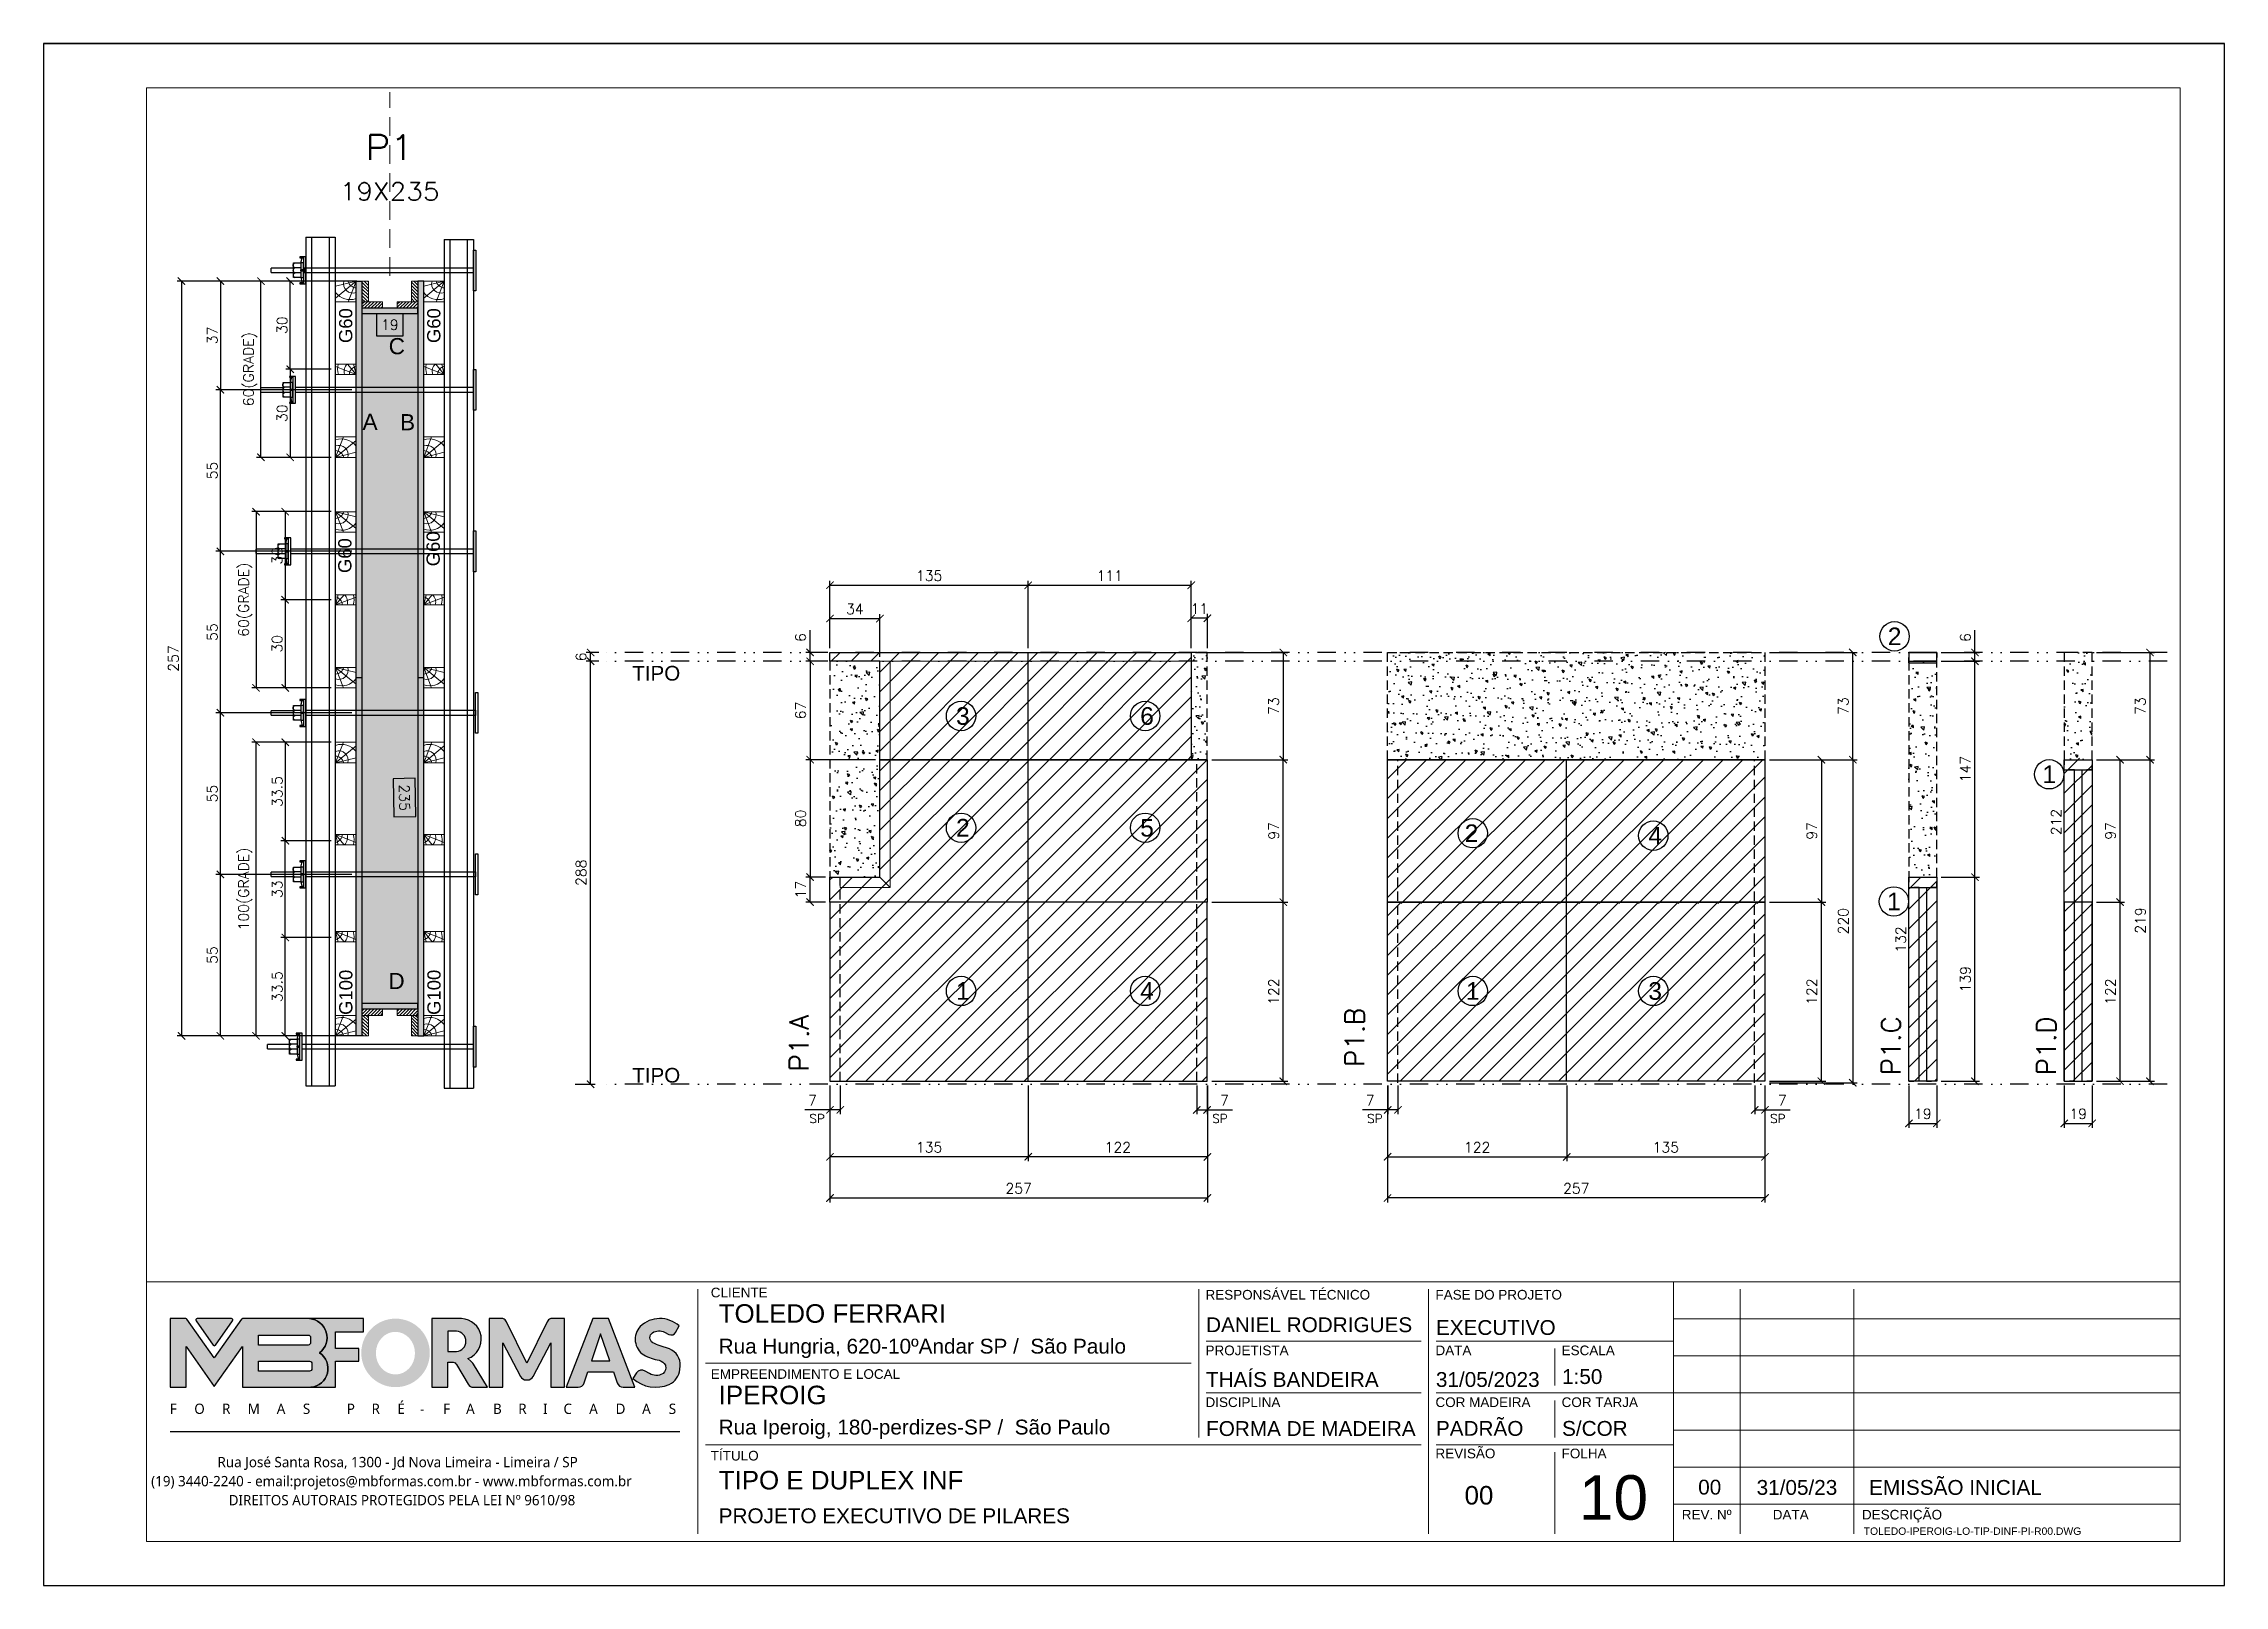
# Model space of a CAD drawing. Extents: x -23436 to 4767, y -3862 to 10024.
# Drawn here: x -17506 to -16021, y 6382 to 7432 of the extents above; entities that cross this region are included whole.
import ezdxf
from ezdxf.enums import TextEntityAlignment as Align

# ---------------------------------------------------------------- set-up
doc = ezdxf.new("R2010")
doc.units = 0
doc.header["$PDMODE"] = 2
doc.header["$PDSIZE"] = 10
for name, pattern in [('CABLIN', [0.35, 0.25, -0.1]), ('DIVIDE2', [0.625, 0.25, -0.125, 0, -0.125, 0, -0.125]), ('HIDDEN', [9.525, 6.35, -3.175])]:
    doc.linetypes.add(name, pattern=pattern)
doc.layers.get('0').update_dxf_attribs({"lineweight": 13})
doc.layers.get('Defpoints').update_dxf_attribs({"lineweight": 13})
for name, color, linetype, lineweight in [('A-GENM', 7, 'Continuous', 18), ('cotas', 4, 'Continuous', 13), ('FOLHA MB', 7, 'Continuous', 13), ('Madeira', 100, 'Continuous', 13), ('N° FOLHA', 5, 'Continuous', 13), ('sarrafo', 93, 'Continuous', 13), ('Texto Seção', 7, 'Continuous', 15)]:
    doc.layers.add(name, color=color, linetype=linetype, lineweight=lineweight)
for name, color, linetype in [('Barra de Ancoragem', 20, 'Continuous'), ('CHAPA', 1, 'Continuous'), ('Concreto', 250, 'HIDDEN'), ('Cota', 4, 'Continuous'), ('Cota Sarrafo', 180, 'Continuous'), ('Cota Seção (2x)', 4, 'Continuous'), ('Hachura', 252, 'CABLIN'), ('MB Logo', 254, 'Continuous'), ('MEIO_PONT', 93, 'Continuous'), ('Nível', 160, 'Continuous'), ('Painéis', 30, 'Continuous'), ('Perfil Metálico', 224, 'Continuous'), ('Reaproveitamento', 252, 'Continuous'), ('Romaneio', 10, 'Continuous'), ('Sarr 7x7', 104, 'Continuous'), ('Sarrafo de Pressão', 42, 'HIDDEN'), ('Texto de Titulo', 7, 'Continuous'), ('Texto Nível', 251, 'Continuous'), ('Texto Qtd Sarr', 242, 'Continuous'), ('TEXTO_GERAL', 7, 'Continuous')]:
    doc.layers.add(name, color=color, linetype=linetype)
doc.layers.add('Laje_Perimetro', color=7, linetype='Continuous', plot=False)
doc.styles.add('ARIAL', font='arial.ttf', dxfattribs={"oblique": 15, "height": 25})
doc.styles.add('MB_C01', font='arial.ttf', dxfattribs={"height": 1.3})
doc.styles.add('MB_C02', font='arial.ttf', dxfattribs={"height": 2})
doc.styles.add('MB_C03', font='arial.ttf', dxfattribs={"height": 2.5})
doc.styles.add('MB_C04', font='arial.ttf', dxfattribs={"height": 6})
doc.styles.add('MtXpl_Lucida_Sans_Un', font='l_10646.ttf')
doc.styles.add('REGUA-120', font='ROMANS.shx', dxfattribs={"height": 15})
doc.styles.add('ROMANS', font='romans.shx')
doc.styles.add('SANSSERIF', font='sas_____.pfb')
doc.dimstyles.new('Cota Paínel', dxfattribs={"dimtxt": 7, "dimasz": 5, "dimexe": 3, "dimexo": 3, "dimgap": 3, "dimtad": 1, "dimdec": 1, "dimzin": 12, "dimdsep": 46, "dimtxsty": 'ROMANS', "dimblk": 'ARCHTICK', "dimcen": 0, "dimclrd": 4, "dimclre": 4, "dimclrt": 1, "dimadec": 1, "dimazin": 3, "dimtfac": 1, "dimtdec": 1, "dimtmove": 0, "dimatfit": 3, "dimldrblk": 'OBLIQUE', "dimfxl": 0, "dimtolj": 1, "dimtzin": 12, "dimarcsym": 0})
doc.dimstyles.new('COTA SECAO', dxfattribs={"dimtxt": 7, "dimasz": 5, "dimexe": 3, "dimexo": 3, "dimgap": 2, "dimtad": 3, "dimdec": 1, "dimlfac": 0.5, "dimzin": 12, "dimdsep": 46, "dimtxsty": 'ROMANS', "dimblk": 'ARCHTICK', "dimcen": 0, "dimclrd": 4, "dimclre": 4, "dimclrt": 1, "dimadec": 1, "dimazin": 3, "dimtfac": 1, "dimtdec": 1, "dimtmove": 0, "dimatfit": 3, "dimldrblk": 'OBLIQUE', "dimfxl": 0, "dimtolj": 1, "dimtzin": 12, "dimarcsym": 0})
doc.dimstyles.new('PAINEL', dxfattribs={"dimtxt": 7, "dimasz": 5, "dimexe": 3, "dimexo": 3, "dimgap": 3, "dimtad": 1, "dimdec": 1, "dimzin": 12, "dimdsep": 46, "dimtxsty": 'ROMANS', "dimblk": 'ARCHTICK', "dimcen": 0, "dimclrd": 4, "dimclre": 4, "dimclrt": 1, "dimadec": 1, "dimazin": 3, "dimtfac": 1, "dimtdec": 1, "dimtmove": 0, "dimatfit": 3, "dimldrblk": 'OBLIQUE', "dimfxl": 0, "dimtolj": 1, "dimtzin": 12, "dimarcsym": 0})
doc.dimstyles.new('projeto2', dxfattribs={"dimtxt": 7, "dimasz": 5, "dimexe": 1.25, "dimexo": 2.5, "dimgap": 2, "dimtad": 1, "dimdec": 1, "dimdsep": 46, "dimtxsty": 'ROMANS', "dimblk": 'OBLIQUE', "dimcen": 10, "dimdle": 1, "dimse1": 1, "dimse2": 1, "dimsd1": 1, "dimsd2": 1, "dimclrd": 256, "dimclre": 256, "dimclrt": 1, "dimadec": 0, "dimazin": 0, "dimtfac": 1, "dimtdec": 1, "dimtmove": 0, "dimatfit": 3, "dimldrblk": 'OBLIQUE', "dimfxl": 0, "dimlwd": -1, "dimlwe": -1, "dimarcsym": 0})
doc.dimstyles.new('SECÇÃO 2', dxfattribs={"dimtxt": 7, "dimasz": 6, "dimexe": 0.18, "dimexo": 2, "dimgap": -4, "dimtad": 3, "dimdec": 1, "dimlfac": 0.5, "dimzin": 12, "dimdsep": 46, "dimtxsty": 'ROMANS', "dimblk": 'ARCHTICK', "dimcen": 0.09, "dimse1": 1, "dimse2": 1, "dimsd1": 1, "dimsd2": 1, "dimclrd": 180, "dimclre": 5, "dimclrt": 1, "dimadec": 0, "dimazin": 3, "dimtfac": 1, "dimtdec": 1, "dimtofl": 0, "dimtmove": 0, "dimatfit": 3, "dimldrblk": 'ARCHTICK', "dimfxl": 0, "dimtolj": 1, "dimtzin": 0, "dimarcsym": 0})
pattern_1 = [(135, (-40180.9832, 16394.4343), (-1.12253202, -1.12253202), [])]
pattern_2 = [(45, (1585, -9e-13), (-6.735192, 6.735192), [])]
pattern_3 = [(45, (-11602.353, -9e-13), (-6.735192, 6.735192), [])]

msp = doc.modelspace()

# ---------------------------------------------------------------- texts
at = {"color": 1, "insert": (-16640.228, 7130.2), "char_height": 7, "width": 109.21891, "attachment_point": 1, "style": 'ROMANS'}
msp.add_mtext('\\A1;', dxfattribs=at)
at = {"layer": 'N° FOLHA', "color": 5, "style": 'MB_C04'}
msp.add_text('10', height=30.3061, dxfattribs=at).set_placement((-16460.91, 6427.003))
at = {"layer": 'Romaneio', "color": 0, "style": 'ARIAL'}
for s, p in [('2', (-16245.924, 7028.595)), ('3', (-16880.389, 6974.342)), ('6', (-16755.004, 6974.342)), ('1', (-16140.627, 6934.639)), ('2', (-16880.389, 6898.248)), ('5', (-16755.004, 6898.248)), ('2', (-16534.029, 6894.495)), ('4', (-16408.992, 6892.851)), ('1', (-16246.423, 6848.027)), ('1', (-16880.389, 6787.076)), ('4', (-16755.004, 6787.076)), ('1', (-16533.169, 6787.076)), ('3', (-16408.992, 6787.076))]:
    msp.add_text(s, height=12, dxfattribs=at).set_placement(p, align=Align.MIDDLE_CENTER)
at = {"layer": 'Texto Nível', "style": 'ARIAL'}
for p in [(-17072.886, 6998.465), (-17072.886, 6724.672)]:
    msp.add_text('TIPO', height=10, dxfattribs=at).set_placement(p, align=Align.RIGHT)
at = {"layer": 'Texto Seção', "color": 0, "linetype": 'Continuous', "style": 'SANSSERIF'}
for p in [(-17300.612, 6770.776), (-17240.567, 6770.776)]:
    msp.add_text('G100', height=9, rotation=90, dxfattribs=at).set_placement(p, align=Align.MIDDLE_LEFT)
at = {"layer": 'Texto Seção', "char_height": 13, "width": 285.32988, "rotation": 90, "style": 'REGUA-120'}
for s, insert, attachment_point in [('P1.B', (-16620.059, 6735.453), 1), ('P1.A', (-16985.42, 6732.383), 7), ('P1.C', (-16254.913, 6729.74), 1), ('P1.D', (-16149.116, 6729.74), 1)]:
    msp.add_mtext(s, dxfattribs=dict(at, insert=insert, attachment_point=attachment_point))
at = {"layer": 'Texto Seção', "char_height": 6, "style": 'ROMANS'}
for insert, attachment_point in [((-16984.954, 6697.167), 7), ((-16700.054, 6697.167), 9), ((-16605.128, 6697.167), 7), ((-16320.228, 6697.167), 9)]:
    msp.add_mtext('SP', dxfattribs=dict(at, insert=insert, attachment_point=attachment_point))
at = {"layer": 'TEXTO_GERAL', "color": 0, "linetype": 'Continuous', "style": 'SANSSERIF'}
for p in [(-17300.694, 7228.306), (-17240.694, 7228.306), (-17241.121, 7076.291), (-17301.28, 7071.681)]:
    msp.add_text('G60', height=9, rotation=90, dxfattribs=at).set_placement(p, align=Align.MIDDLE_LEFT)
at = {"layer": 'TEXTO_GERAL', "style": 'ARIAL'}
for s, p in [('C', (-17265.852, 7226.228)), ('A', (-17284.075, 7174.693)), ('B', (-17258.548, 7174.431)), ('D', (-17266.061, 6793.872))]:
    msp.add_text(s, height=11, dxfattribs=at).set_placement(p, align=Align.MIDDLE_CENTER)

# ---------------------------------------------------------------- blocks, each defined once
blk = doc.blocks.new('MB-NOVO')
at = {"layer": 'MB Logo', "linetype": 'Continuous'}
h = blk.add_hatch(color=256, dxfattribs=at)
h.dxf.hatch_style = 1
h.set_gradient(color1=(242, 132, 69), color2=(247, 180, 141), rotation=90, tint=1)
h.paths.add_polyline_path([(-18529.6, 10980.8), (-18475.7, 10980.8, 0.706757), (-18468.7, 11008, 0.681802), (-18476.7, 11034.9), (-18529.4, 11034.9, 0.243712), (-18530.2, 11034.5), (-18551.7, 11003.9), (-18573.3, 11034.5, 0.243712), (-18574.1, 11034.9), (-18586.5, 11034.9), (-18586.5, 10980.8), (-18573.9, 10980.8), (-18573.9, 11012.9), (-18551.7, 10981.5), (-18529.6, 11012.9)])
h.paths.add_polyline_path([(-18516.8, 11014.1), (-18516.8, 11022), (-18477.8, 11022, -0.414214), (-18475.8, 11020), (-18475.8, 11016.1, -0.414214), (-18477.8, 11014.1)], flags=16)
h.paths.add_polyline_path([(-18516.8, 11001.4), (-18476.8, 11001.4, -0.414214), (-18474.8, 10999.4), (-18474.8, 10995.5, -0.414214), (-18476.8, 10993.5), (-18516.8, 10993.5)], flags=16)
at = {"layer": 'MB Logo', "true_color": 0x262626}
h = blk.add_hatch(color=250, dxfattribs=at)
h.dxf.hatch_style = 1
h.paths.add_polyline_path([(-18537.3, 11033.3, 0.60809), (-18538.1, 11034.9), (-18565.3, 11034.9, 0.60809), (-18566.1, 11033.3), (-18552.5, 11014, 0.518202), (-18550.9, 11014)])
h = blk.add_hatch(color=250, dxfattribs=at)
h.dxf.hatch_style = 1
h.paths.add_polyline_path([(-18456.2, 11011.3), (-18456.2, 11024.6), (-18434.2, 11024.6), (-18434.2, 11034.9), (-18476.7, 11034.9, -0.681802), (-18468.7, 11008, -0.706757), (-18475.7, 10980.8), (-18456.2, 10980.8), (-18456.2, 11001.4), (-18437.8, 11001.4), (-18437.8, 11011.3)])
h = blk.add_hatch(color=250, dxfattribs=at)
h.dxf.hatch_style = 1
h.paths.add_polyline_path([(-18435.9, 11007.9, 1), (-18381.9, 11007.9, 1)])
edge = h.paths.add_edge_path(flags=16)
edge.add_ellipse((-18409, 11007.7), major_axis=(0, 16.8), ratio=0.916255, start_angle=0, end_angle=360)
h = blk.add_hatch(color=250, dxfattribs=at)
h.dxf.hatch_style = 1
h.paths.add_polyline_path([(-18357, 11034.9), (-18380.2, 11034.9), (-18380.2, 10980.8), (-18367.6, 10980.8), (-18367.6, 11000.7), (-18363.4, 11000.7, -0.195765), (-18360.9, 10998.9), (-18351.8, 10983.2, 0.261385), (-18347.5, 10980.8), (-18336.4, 10980.8), (-18347.5, 10999, 0.082429), (-18349.6, 11001.5), (-18351.9, 11003.4, 0.81838)])
h.paths.add_polyline_path([(-18360.8, 11009), (-18367.6, 11009), (-18367.6, 11025), (-18360.8, 11025, -0.92578)], flags=16)
h = blk.add_hatch(color=250, dxfattribs=at)
h.dxf.hatch_style = 1
h.paths.add_polyline_path([(-18286.6, 11015.9), (-18286.6, 10980.8), (-18275.8, 10980.8), (-18275.8, 11034.9), (-18286.6, 11034.9, 0.216647), (-18289.4, 11032.4), (-18305.5, 10999.8), (-18321.6, 11032.7, 0.199908), (-18324.3, 11034.9), (-18335.2, 11034.9), (-18335.2, 10980.8), (-18324.3, 10980.8), (-18324.3, 11015.9), (-18310.4, 10989.3, 0.279644), (-18306, 10986.6, 0.340986), (-18300.5, 10989.3)])
h = blk.add_hatch(color=250, dxfattribs=at)
h.dxf.hatch_style = 1
h.paths.add_polyline_path([(-18274.4, 10980.8), (-18265, 10980.8, 0.322517), (-18260.2, 10984.3), (-18257.3, 10993), (-18237.2, 10993), (-18234.3, 10984.3, 0.322517), (-18229.5, 10980.8), (-18220.3, 10980.8), (-18241.2, 11034.9), (-18253.4, 11034.9)])
h.paths.add_polyline_path([(-18254.4, 11001.6), (-18247.3, 11023), (-18240.1, 11001.6)], flags=16)
h = blk.add_hatch(color=250, dxfattribs=at)
h.dxf.hatch_style = 1
h.paths.add_polyline_path([(-18206, 11024, -0.247671), (-18196.9, 11024.3), (-18193.5, 11022.5, 0.40799), (-18188.2, 11024.1), (-18185.4, 11029.1, 0.392837), (-18216.2, 11028.7, 0.467779), (-18213.3, 11006.3, 0.077523), (-18201.2, 11002.1, -0.214206), (-18196.1, 10997.9, -0.284295), (-18198.2, 10991.4, -0.26924), (-18208.8, 10991.6), (-18212.2, 10993.6, 0.407727), (-18219, 10992.1), (-18221.8, 10987.7, 0.296878), (-18193.2, 10983.1, 0.272251), (-18184.9, 10995.3), (-18184.6, 10997.9, 0.348906), (-18193.7, 11011.2), (-18200.4, 11013.5, -0.045018), (-18205.8, 11015.7, -0.618284)])
at = {"layer": 'MB Logo', "linetype": 'Continuous'}
blk.add_line((-18586.5, 10945.9), (-18184.8, 10945.9), dxfattribs=at)
at = {"layer": 'MB Logo', "color": 23, "linetype": 'Continuous', "true_color": 0xf28445}
for points in [[(-18573.3, 11034.5, 0.243712), (-18574.1, 11034.9), (-18586.5, 11034.9), (-18586.5, 10980.8), (-18573.9, 10980.8), (-18573.9, 11012.9), (-18551.7, 10981.5), (-18529.6, 11012.9), (-18529.6, 10980.8), (-18475.7, 10980.8, 0.706757), (-18468.7, 11008, 0.681802), (-18476.7, 11034.9), (-18529.4, 11034.9, 0.243712), (-18530.2, 11034.5), (-18551.7, 11003.9)], [(-18516.8, 11022), (-18477.8, 11022, -0.414214), (-18475.8, 11020), (-18475.8, 11016.1, -0.414214), (-18477.8, 11014.1), (-18516.8, 11014.1)], [(-18516.8, 11001.4), (-18476.8, 11001.4, -0.414214), (-18474.8, 10999.4), (-18474.8, 10995.5, -0.414214), (-18476.8, 10993.5), (-18516.8, 10993.5)]]:
    blk.add_lwpolyline(points, format="xyb", close=True, dxfattribs=at)
at = {"layer": 'MB Logo', "color": 250, "true_color": 0x262626}
for points in [[(-18537.3, 11033.3, 0.60809), (-18538.1, 11034.9), (-18565.3, 11034.9, 0.60809), (-18566.1, 11033.3), (-18552.5, 11014, 0.518202), (-18550.9, 11014)], [(-18437.8, 11011.3), (-18456.2, 11011.3), (-18456.2, 11024.6), (-18434.2, 11024.6), (-18434.2, 11034.9), (-18476.7, 11034.9, -0.681802), (-18468.7, 11008, -0.706757), (-18475.7, 10980.8), (-18456.2, 10980.8), (-18456.2, 11001.4), (-18437.8, 11001.4)], [(-18347.5, 10980.8), (-18336.4, 10980.8), (-18347.5, 10999, 0.082429), (-18349.6, 11001.5), (-18351.9, 11003.4, 0.81838), (-18357, 11034.9), (-18380.2, 11034.9), (-18380.2, 10980.8), (-18367.6, 10980.8), (-18367.6, 11000.7), (-18363.4, 11000.7, -0.209789), (-18360.8, 10998.7), (-18351.8, 10983.2, 0.261385)], [(-18286.6, 11015.9), (-18286.6, 10980.8), (-18275.8, 10980.8), (-18275.8, 11034.9), (-18286.6, 11034.9, 0.216647), (-18289.4, 11032.4), (-18305.5, 10999.8), (-18321.5, 11032.4, 0.216647), (-18324.3, 11034.9), (-18335.2, 11034.9), (-18335.2, 10980.8), (-18324.3, 10980.8), (-18324.3, 11015.9), (-18310.4, 10989.3, 0.279644), (-18306, 10986.6), (-18304.9, 10986.6, 0.279644), (-18300.5, 10989.3)], [(-18265, 10980.8, 0.322517), (-18260.2, 10984.3), (-18257.3, 10993), (-18237.2, 10993), (-18234.3, 10984.3, 0.322517), (-18229.5, 10980.8), (-18220.3, 10980.8), (-18241.2, 11034.9), (-18253.4, 11034.9), (-18274.4, 10980.8)], [(-18206.2, 11015.9, -0.549626), (-18206.4, 11023.8, -0.258723), (-18196.9, 11024.3), (-18193.5, 11022.5, 0.40799), (-18188.2, 11024.1), (-18185.4, 11029.1, 0.392837), (-18216.2, 11028.7, 0.467779), (-18213.3, 11006.3, 0.077523), (-18201.2, 11002.1, -0.203897), (-18196.3, 10998.2), (-18196.1, 10997.8, -0.267611), (-18198, 10991.6), (-18198.5, 10991.3, -0.261145), (-18208.8, 10991.6), (-18212.2, 10993.6, 0.407727), (-18219, 10992.1), (-18221.8, 10987.7, 0.296878), (-18193.2, 10983.1, 0.265963), (-18184.9, 10994.9), (-18184.7, 10997.6, 0.340466), (-18193.1, 11011), (-18200.4, 11013.5, -0.049298)], [(-18367.6, 11009), (-18360.8, 11009, 0.92578), (-18360.8, 11025), (-18367.6, 11025)]]:
    blk.add_lwpolyline(points, format="xyb", close=True, dxfattribs=at)
blk.add_lwpolyline([(-18247.3, 11023), (-18254.4, 11001.6), (-18240.1, 11001.6)], close=True, dxfattribs=at)
at = {"layer": 'MB Logo', "color": 250, "true_color": 0x262626, "style": 'MtXpl_Lucida_Sans_Un'}
for s, height, p in [('F', 8.12, (-18586.8, 10959.8)), ('O', 8.12, (-18567.5, 10959.8)), ('R', 8.12, (-18545.6, 10959.8)), ('M', 8.12, (-18525.4, 10959.8)), ('A', 8.12, (-18502.5, 10959.8)), ('S', 8.12, (-18481.9, 10959.8)), ('P', 8.12, (-18447.3, 10959.8)), ('R', 8.12, (-18427.8, 10959.8)), ('É', 8.12, (-18407.5, 10959.8)), ('-', 8.12, (-18389.6, 10959.8)), ('F', 8.12, (-18371.4, 10959.8)), ('A', 8.12, (-18353.3, 10959.8)), ('B', 8.12, (-18332.1, 10959.8)), ('R', 8.12, (-18312.2, 10959.8)), ('I', 8.12, (-18292.7, 10959.8)), ('C', 8.12, (-18276.6, 10959.8)), ('A', 8.12, (-18256.3, 10959.8)), ('D', 8.12, (-18235.5, 10959.8)), ('A', 8.12, (-18214.6, 10959.8)), ('S', 8.12, (-18193.6, 10959.8)), ('DIREITOS AUTORAIS PROTEGIDOS PELA LEI Nº 9610/98', 8.122, (-18540.4, 10887.8))]:
    blk.add_text(s, height=height, dxfattribs=at).set_placement(p)
at = {"layer": 'MB Logo', "style": 'MtXpl_Lucida_Sans_Un'}
for s, p in [('Rua José Santa Rosa, 1300 - Jd Nova Limeira - Limeira / SP', (-18549.2, 10917.8)), ('(19) 3440-2240 - email:projetos@mbformas.com.br - www.mbformas.com.br', (-18601.5, 10902.8))]:
    blk.add_text(s, height=8.122, dxfattribs=at).set_placement(p)
blk = doc.blocks.new('A$C169d8357')
at = {"layer": 'FOLHA MB', "color": 1}
for p, q in [((1109.8, 356.7), (70, 356.7)), ((1109.8, 356.7), (1109.8, 179.9)), ((1455, 356.7), (1109.8, 356.7)), ((445.6, 351.7), (445.6, 185)), ((786.6, 351.7), (786.6, 250.7)), ((943.1, 351.7), (943.1, 185)), ((1155.3, 185), (1155.3, 351.7)), ((1232.6, 351.7), (1232.6, 185)), ((1455, 331.5), (1109.8, 331.5)), ((938.1, 316.3), (791.6, 316.3)), ((1109.8, 316.3), (948.2, 316.3)), ((781.5, 301.2), (450.7, 301.2)), ((1029, 311.3), (1029, 286)), ((1455, 306.2), (1109.8, 306.2)), ((938.1, 281), (791.6, 281)), ((1109.8, 281), (948.2, 281)), ((1029, 275.9), (1029, 250.7)), ((1455, 281), (1109.8, 281)), ((1455, 255.7), (1109.8, 255.7)), ((938.1, 245.6), (450.7, 245.6)), ((1109.8, 245.6), (948.2, 245.6)), ((1029, 240.6), (1029, 185)), ((1455, 230.4), (1109.8, 230.4)), ((1455, 205.2), (1109.8, 205.2))]:
    blk.add_line(p, q, dxfattribs=at)
for points in [[(0, 1199.9), (0, 149.9), (1485, 149.9), (1485, 1199.9)], [(70, 1169.9), (70, 179.9), (1455, 179.9), (1455, 1169.9)]]:
    blk.add_lwpolyline(points, close=True, dxfattribs=at)
at = {"layer": 'MB Logo', "xscale": 0.8642040370897565, "yscale": 0.8642040370897565, "zscale": 0.8642040370897565}
blk.add_blockref('MB-NOVO', (16148.7, -9204.8), dxfattribs=at)
at = {"layer": 'FOLHA MB', "color": 6}
for s, height, style, p in [('CLIENTE', 6.57, 'MB_C01', (454.3, 346.1)), ('RESPONSÁVEL TÉCNICO', 6.566, 'MB_C01', (791.2, 344.6)), ('FASE DO PROJETO', 6.566, 'MB_C01', (947.8, 344.6)), ('Rua Hungria, 620-10ºAndar SP /  São Paulo', 10.102, 'MB_C02', (459.7, 307.8)), ('PROJETISTA', 6.57, 'MB_C01', (791.2, 306.7)), ('DATA', 6.57, 'MB_C01', (947.8, 306.7)), ('ESCALA', 6.57, 'MB_C01', (1033.7, 306.7)), ('EMPREENDIMENTO E LOCAL', 6.566, 'MB_C01', (454.3, 290.6)), ('DISCIPLINA', 6.57, 'MB_C01', (791.2, 271.4)), ('COR MADEIRA', 6.566, 'MB_C01', (947.8, 271.4)), ('COR TARJA', 6.57, 'MB_C01', (1033.7, 271.4)), ('Rua Iperoig, 180-perdizes-SP /  São Paulo', 10.102, 'MB_C02', (459.7, 252.7)), ('TÍTULO', 6.57, 'MB_C01', (454.3, 235)), ('REVISÃO', 6.57, 'MB_C01', (947.8, 236.5)), ('FOLHA', 6.57, 'MB_C01', (1033.7, 236.5)), ('PROJETO EXECUTIVO DE PILARES', 10.102, 'MB_C02', (459.7, 192.3))]:
    blk.add_text(s, height=height, dxfattribs=dict(at, style=style)).set_placement(p)
at = {"layer": 'FOLHA MB', "color": 5}
for s, height, style, p in [('TOLEDO FERRARI', 12.628, 'MB_C03', (459.7, 328.8)), ('DANIEL RODRIGUES', 10.102, 'MB_C02', (791.6, 322.4)), ('EXECUTIVO', 10.1, 'MB_C02', (948.1, 320.5)), ('THAÍS BANDEIRA', 10.102, 'MB_C02', (791.5, 285.1)), ('1:50', 10.1, 'MB_C02', (1034, 287.1)), ('IPEROIG', 12.63, 'MB_C03', (459.7, 273.3)), ('31/05/2023', 10.1, 'MB_C02', (948.1, 285.1)), ('FORMA DE MADEIRA', 10.102, 'MB_C02', (791.6, 251.7)), ('PADRÃO', 10.1, 'MB_C02', (948.1, 251.8)), ('S/COR', 10.1, 'MB_C02', (1034, 251.8)), ('TIPO E DUPLEX INF', 12.628, 'MB_C03', (459.7, 215.3)), ('EMISSÃO INICIAL', 10.102, 'MB_C02', (1243.1, 211.6)), ('00', 12.63, 'MB_C03', (967.6, 205)), ('00', 10.1, 'MB_C02', (1126.7, 211.8)), ('31/05/23', 10.1, 'MB_C02', (1166.5, 211.6))]:
    blk.add_text(s, height=height, dxfattribs=dict(at, style=style)).set_placement(p)
at = {"layer": 'FOLHA MB', "color": 6, "style": 'MB_C01'}
for s, p in [('REV. Nº', (1132.5, 198.1)), ('DATA', (1189.7, 198.1)), ('DESCRIÇÃO', (1265.5, 198.1))]:
    blk.add_text(s, height=6.57, dxfattribs=at).set_placement(p, align=Align.MIDDLE_CENTER)
at = {"layer": 'FOLHA MB', "insert": (1239.4, 189.4), "char_height": 5.051, "width": 210.818, "attachment_point": 1, "style": 'MB_C04'}
blk.add_mtext('TOLEDO-IPEROIG-LO-TIP-DINF-PI-R00.DWG', dxfattribs=at)
blk = doc.blocks.new('titulo1')
at = {"layer": 'Defpoints', "color": 252, "linetype": 'HIDDEN', "ltscale": 2}
blk.add_line((0, 0), (0, 125), dxfattribs=at)
at = {"layer": 'Defpoints', "style": 'ROMANS', "oblique": 15}
blk.add_attdef('FOLHA', text='', height=10, dxfattribs=at).set_placement((0, 15.6), align=Align.MIDDLE_CENTER)
at = {"layer": 'Texto Qtd Sarr', "color": 3, "style": 'ROMANS', "oblique": 15}
for tag, height, p in [('TITULO', 17, (0, 71.4)), ('SEÇÃO', 12, (0, 41.5))]:
    blk.add_attdef(tag, text='', height=height, dxfattribs=at).set_placement(p, align=Align.MIDDLE_CENTER)
blk = doc.blocks.new('ERTYERTYUYTURTYUTRYU')
at = {"layer": 'Barra de Ancoragem'}
for p, q in [((8963.3, 10873.8), (8963.3, 10855.5)), ((8964.9, 10869.7), (8964.1, 10873.2)), ((8964.9, 10859.7), (8964.1, 10856.1)), ((8985.1, 10863.2), (8985.1, 10866.1))]:
    blk.add_line(p, q, dxfattribs=at)
at = {"layer": 'Barra de Ancoragem', "flags": 128}
for points in [[(8961.5, 10855.5), (8961.5, 10873.8), (8963.3, 10873.8), (8963.3, 10855.5)], [(8963.3, 10873.8), (8965.7, 10873.8), (8965.7, 10873.2), (8963.3, 10873.2)], [(8963.3, 10869.7), (8964.9, 10869.7), (8964.9, 10859.7), (8963.3, 10859.7)], [(8963.3, 10856.1), (8965.7, 10856.1), (8965.7, 10855.5), (8963.3, 10855.5)]]:
    blk.add_lwpolyline(points, close=True, dxfattribs=at)
for points in [[(8964.9, 10864.4), (8963.3, 10864.4), (8963.3, 10865), (8964.9, 10865), (8964.9, 10864.4), (8964.9, 10865)], [(8964.9, 10859.7), (8970.1, 10859.7), (8970.1, 10869.7), (8964.9, 10869.7)], [(8985.1, 10863.2), (8970.1, 10863.2), (8970.1, 10866.1), (8985.1, 10866.1)]]:
    blk.add_lwpolyline(points, dxfattribs=at)
for points in [[(8964.9, 10866.4), (8969, 10866.4, 0.729796), (8969, 10869.7, 0.729796)], [(8964.9, 10862.9), (8969, 10862.9, 0.666667), (8969, 10866.4, 0.666667)]]:
    blk.add_lwpolyline(points, format="xyb", dxfattribs=at)
at = {"layer": 'Barra de Ancoragem'}
blk.add_arc((8968.4, 10861.3), 1.7, 287.7564, 72.2436, dxfattribs=at)
blk = doc.blocks.new('PONTALETE')
at = {"layer": 'Madeira'}
for q in [(2.71, 7), (7, 5.76), (7, 1.74)]:
    blk.add_line((0, 0), q, dxfattribs=at)
blk.add_lwpolyline([(0, 0), (7, 0), (7, 7), (0, 7)], close=True, dxfattribs=at)
for centre, radius, start, end in [((2.04, 0.06), 6.23, 37.28179, 109.09128), ((1.09, 0.9), 3.19, 343.60304, 109.98471), ((-0.21, -0.78), 3.09, 14.63219, 86.0383)]:
    blk.add_arc(centre, radius, start, end, dxfattribs=at)
blk = doc.blocks.new('MEIO PONTALETE')
at = {"layer": 'Madeira'}
for q in [(2.71, 7), (3.5, 2.88), (3.5, 0.87)]:
    blk.add_line((0, 0), q, dxfattribs=at)
blk.add_lwpolyline([(0, 0), (3.5, 0), (3.5, 7), (0, 7)], close=True, dxfattribs=at)
for centre, radius, start, end in [((2.04, 0.06), 6.23, 76.44987, 109.09128), ((1.09, 0.9), 3.19, 40.90626, 109.98471), ((-0.21, -0.78), 3.09, 14.63219, 86.0383)]:
    blk.add_arc(centre, radius, start, end, dxfattribs=at)
blk = doc.blocks.new('*D5601')
at = {"layer": 'Cota Seção (2x)', "color": 180, "lineweight": -2, "transparency": 16777216}
for p, q in [((-17253.4, 6931.9), (-17268.4, 6931.6)), ((-17268.4, 6931.6), (-17268, 6905.6)), ((-17253, 6905.9), (-17253.4, 6931.9)), ((-17268, 6905.6), (-17253, 6905.9))]:
    blk.add_line(p, q, dxfattribs=at)
at = {"layer": 'Defpoints', "color": 0, "transparency": 16777216}
for p in [(-17278, 7248), (-17251.6, 7248.5), (-17251.6, 6778.5)]:
    blk.add_point(p, dxfattribs=at)
at = {"layer": 'Cota Seção (2x)', "color": 1, "transparency": 16777216, "insert": (-17260.7, 6918.8), "char_height": 7, "attachment_point": 5, "rotation": 271.0015, "style": 'ROMANS'}
blk.add_mtext('\\A1;235', dxfattribs=at)
blk = doc.blocks.new('_ArchTick')
at = {"color": 0, "linetype": 'ByBlock', "const_width": 0.15}
blk.add_lwpolyline([(-0.5, -0.5), (0.5, 0.5)], dxfattribs=at)
blk = doc.blocks.new('*D5602')
at = {"layer": 'Cota Seção (2x)', "color": 180, "lineweight": -2, "transparency": 16777216}
for p, q in [((-17261.6, 7248.3), (-17279.6, 7248.3)), ((-17279.6, 7248.3), (-17279.6, 7233.3)), ((-17261.6, 7233.3), (-17261.6, 7248.3)), ((-17279.6, 7233.3), (-17261.6, 7233.3))]:
    blk.add_line(p, q, dxfattribs=at)
at = {"layer": 'Defpoints', "color": 0, "transparency": 16777216}
for p in [(-17289.6, 7231.2), (-17289.6, 7229.3), (-17251.6, 7231.2)]:
    blk.add_point(p, dxfattribs=at)
at = {"layer": 'Cota Seção (2x)', "color": 1, "transparency": 16777216, "insert": (-17270.6, 7240.8), "char_height": 7, "attachment_point": 5, "style": 'ROMANS'}
blk.add_mtext('\\A1;19', dxfattribs=at)
blk = doc.blocks.new('*D5603')
at = {"layer": 'Cota', "color": 4, "lineweight": -2, "transparency": 16777216}
for p, q in [((-17310.6, 7113.5), (-17364.7, 7113.5)), ((-17361.7, 7113.5), (-17361.7, 6993.5)), ((-17310.6, 6993.5), (-17364.7, 6993.5))]:
    blk.add_line(p, q, dxfattribs=at)
at = {"layer": 'Defpoints', "color": 0, "transparency": 16777216}
for p in [(-17307.6, 7113.5), (-17361.7, 6993.5), (-17307.6, 6993.5)]:
    blk.add_point(p, dxfattribs=at)
at = {"layer": 'Cota', "color": 4, "lineweight": -2, "transparency": 16777216, "xscale": 5, "yscale": 5, "zscale": 5}
for p, rotation in [((-17361.7, 7113.5), 90), ((-17361.7, 6993.5), 270)]:
    blk.add_blockref('_ArchTick', p, dxfattribs=dict(at, rotation=rotation))
at = {"layer": 'Cota', "color": 1, "transparency": 16777216, "insert": (-17369, 7053.5), "char_height": 7, "attachment_point": 5, "rotation": 90, "style": 'ROMANS'}
blk.add_mtext('\\A1;60(GRADE)', dxfattribs=at)
blk = doc.blocks.new('_OBLIQUE')
at = {"color": 0, "linetype": 'ByBlock', "lineweight": -2}
for p, q in [((0, 0), (-1, 0)), ((-0.5, -0.5), (0.5, 0.5))]:
    blk.add_line(p, q, dxfattribs=at)
blk = doc.blocks.new('*D5604')
at = {"layer": 'Cota', "color": 4, "lineweight": -2, "transparency": 16777216}
for p, q in [((-17310.6, 7113.5), (-17344.9, 7113.5)), ((-17341.9, 7113.5), (-17341.9, 7053.5)), ((-17310.6, 7053.5), (-17344.9, 7053.5))]:
    blk.add_line(p, q, dxfattribs=at)
at = {"layer": 'Defpoints', "color": 0, "transparency": 16777216}
for p in [(-17307.6, 7113.5), (-17341.9, 7053.5), (-17307.6, 7053.5)]:
    blk.add_point(p, dxfattribs=at)
at = {"layer": 'Cota', "color": 4, "lineweight": -2, "transparency": 16777216, "xscale": 5, "yscale": 5, "zscale": 5}
for p, rotation in [((-17341.9, 7113.5), 90), ((-17341.9, 7053.5), 270)]:
    blk.add_blockref('_ArchTick', p, dxfattribs=dict(at, rotation=rotation))
at = {"layer": 'Cota', "color": 1, "transparency": 16777216, "insert": (-17347.4, 7083.5), "char_height": 7, "attachment_point": 5, "rotation": 90, "style": 'ROMANS'}
blk.add_mtext('\\A1;30', dxfattribs=at)
blk = doc.blocks.new('*D5605')
at = {"layer": 'Cota', "color": 4, "lineweight": -2, "transparency": 16777216}
for p, q in [((-17310.6, 7053.5), (-17344.9, 7053.5)), ((-17341.9, 7053.5), (-17341.9, 6993.5)), ((-17310.6, 6993.5), (-17344.9, 6993.5))]:
    blk.add_line(p, q, dxfattribs=at)
at = {"layer": 'Defpoints', "color": 0, "transparency": 16777216}
for p in [(-17307.6, 7053.5), (-17341.9, 6993.5), (-17307.6, 6993.5)]:
    blk.add_point(p, dxfattribs=at)
at = {"layer": 'Cota', "color": 4, "lineweight": -2, "transparency": 16777216, "xscale": 5, "yscale": 5, "zscale": 5}
for p, rotation in [((-17341.9, 7053.5), 90), ((-17341.9, 6993.5), 270)]:
    blk.add_blockref('_ArchTick', p, dxfattribs=dict(at, rotation=rotation))
at = {"layer": 'Cota', "color": 1, "transparency": 16777216, "insert": (-17347.4, 7023.5), "char_height": 7, "attachment_point": 5, "rotation": 90, "style": 'ROMANS'}
blk.add_mtext('\\A1;30', dxfattribs=at)
blk = doc.blocks.new('*D3769')
at = {"layer": 'Cota', "color": 4, "lineweight": -2, "transparency": 16777216}
for p, q in [((-16970.9, 6722.6), (-16970.9, 6643.1)), ((-16713.9, 6722.6), (-16713.9, 6643.1)), ((-16970.9, 6646.1), (-16713.9, 6646.1))]:
    blk.add_line(p, q, dxfattribs=at)
at = {"layer": 'Defpoints', "color": 0, "transparency": 16777216}
for p in [(-16970.9, 6725.6), (-16713.9, 6725.6), (-16713.9, 6646.1)]:
    blk.add_point(p, dxfattribs=at)
at = {"layer": 'Cota', "color": 4, "lineweight": -2, "transparency": 16777216, "xscale": 5, "yscale": 5, "zscale": 5, "rotation": 180}
blk.add_blockref('_ArchTick', (-16970.9, 6646.1), dxfattribs=at)
at = {"layer": 'Cota', "color": 4, "lineweight": -2, "transparency": 16777216, "xscale": 5, "yscale": 5, "zscale": 5}
blk.add_blockref('_ArchTick', (-16713.9, 6646.1), dxfattribs=at)
at = {"layer": 'Cota', "color": 1, "transparency": 16777216, "insert": (-16842.4, 6652.6), "char_height": 7, "attachment_point": 5, "style": 'ROMANS'}
blk.add_mtext('\\A1;257', dxfattribs=at)
blk = doc.blocks.new('*D3770')
at = {"layer": 'Cota', "color": 4, "lineweight": -2, "transparency": 16777216}
for p, q in [((-16970.9, 6722.6), (-16970.9, 6703.1)), ((-16963.9, 6722.6), (-16963.9, 6703.1)), ((-16970.9, 6706.1), (-16988.1, 6706.1)), ((-16963.9, 6706.1), (-16970.9, 6706.1))]:
    blk.add_line(p, q, dxfattribs=at)
at = {"layer": 'Defpoints', "color": 0, "transparency": 16777216}
for p in [(-16970.9, 6725.6), (-16963.9, 6725.6), (-16970.9, 6706.1)]:
    blk.add_point(p, dxfattribs=at)
at = {"layer": 'Cota', "color": 4, "lineweight": -2, "transparency": 16777216, "xscale": 5, "yscale": 5, "zscale": 5, "rotation": 180}
blk.add_blockref('_ArchTick', (-16970.9, 6706.1), dxfattribs=at)
at = {"layer": 'Cota', "color": 4, "lineweight": -2, "transparency": 16777216, "xscale": 5, "yscale": 5, "zscale": 5}
blk.add_blockref('_ArchTick', (-16963.9, 6706.1), dxfattribs=at)
at = {"layer": 'Cota', "color": 1, "transparency": 16777216, "insert": (-16982.8, 6712.6), "char_height": 7, "attachment_point": 5, "style": 'ROMANS'}
blk.add_mtext('\\A1;7', dxfattribs=at)
blk = doc.blocks.new('*D3771')
at = {"layer": 'Cota', "color": 4, "lineweight": -2, "transparency": 16777216}
for p, q in [((-16710.9, 6847.6), (-16659.2, 6847.6)), ((-16662.2, 6725.6), (-16662.2, 6847.6)), ((-16710.9, 6725.6), (-16659.2, 6725.6))]:
    blk.add_line(p, q, dxfattribs=at)
at = {"layer": 'Defpoints', "color": 0, "transparency": 16777216}
for p in [(-16713.9, 6847.6), (-16662.2, 6847.6), (-16713.9, 6725.6)]:
    blk.add_point(p, dxfattribs=at)
at = {"layer": 'Cota', "color": 4, "lineweight": -2, "transparency": 16777216, "xscale": 5, "yscale": 5, "zscale": 5}
for p, rotation in [((-16662.2, 6847.6), 90), ((-16662.2, 6725.6), 270)]:
    blk.add_blockref('_ArchTick', p, dxfattribs=dict(at, rotation=rotation))
at = {"layer": 'Cota', "color": 1, "transparency": 16777216, "insert": (-16668.7, 6786.6), "char_height": 7, "attachment_point": 5, "rotation": 90, "style": 'ROMANS'}
blk.add_mtext('\\A1;122', dxfattribs=at)
blk = doc.blocks.new('*D3772')
at = {"layer": 'Cota', "color": 4, "lineweight": -2, "transparency": 16777216}
for p, q in [((-16721.1, 6722.6), (-16721.1, 6703.1)), ((-16714.1, 6722.6), (-16714.1, 6703.1)), ((-16721.1, 6706.1), (-16714.1, 6706.1)), ((-16714.1, 6706.1), (-16696.9, 6706.1))]:
    blk.add_line(p, q, dxfattribs=at)
at = {"layer": 'Defpoints', "color": 0, "transparency": 16777216}
for p in [(-16721.1, 6725.6), (-16714.1, 6725.6), (-16714.1, 6706.1)]:
    blk.add_point(p, dxfattribs=at)
at = {"layer": 'Cota', "color": 4, "lineweight": -2, "transparency": 16777216, "xscale": 5, "yscale": 5, "zscale": 5, "rotation": 180}
blk.add_blockref('_ArchTick', (-16721.1, 6706.1), dxfattribs=at)
at = {"layer": 'Cota', "color": 4, "lineweight": -2, "transparency": 16777216, "xscale": 5, "yscale": 5, "zscale": 5}
blk.add_blockref('_ArchTick', (-16714.1, 6706.1), dxfattribs=at)
at = {"layer": 'Cota', "color": 1, "transparency": 16777216, "insert": (-16702.2, 6712.6), "char_height": 7, "attachment_point": 5, "style": 'ROMANS'}
blk.add_mtext('\\A1;7', dxfattribs=at)
blk = doc.blocks.new('*D3773')
at = {"layer": 'Cota', "color": 4, "lineweight": -2, "transparency": 16777216}
for p, q in [((-16835.9, 6722.6), (-16835.9, 6671.1)), ((-16713.9, 6722.6), (-16713.9, 6671.1)), ((-16713.9, 6674.1), (-16835.9, 6674.1))]:
    blk.add_line(p, q, dxfattribs=at)
at = {"layer": 'Defpoints', "color": 0, "transparency": 16777216}
for p in [(-16835.9, 6725.6), (-16713.9, 6725.6), (-16835.9, 6674.1)]:
    blk.add_point(p, dxfattribs=at)
at = {"layer": 'Cota', "color": 4, "lineweight": -2, "transparency": 16777216, "xscale": 5, "yscale": 5, "zscale": 5, "rotation": 180}
blk.add_blockref('_ArchTick', (-16835.9, 6674.1), dxfattribs=at)
at = {"layer": 'Cota', "color": 4, "lineweight": -2, "transparency": 16777216, "xscale": 5, "yscale": 5, "zscale": 5}
blk.add_blockref('_ArchTick', (-16713.9, 6674.1), dxfattribs=at)
at = {"layer": 'Cota', "color": 1, "transparency": 16777216, "insert": (-16774.9, 6680.6), "char_height": 7, "attachment_point": 5, "style": 'ROMANS'}
blk.add_mtext('\\A1;122', dxfattribs=at)
blk = doc.blocks.new('*D3774')
at = {"layer": 'Cota', "color": 4, "lineweight": -2, "transparency": 16777216}
for p, q in [((-16970.9, 6722.6), (-16970.9, 6671.1)), ((-16835.9, 6722.6), (-16835.9, 6671.1)), ((-16835.9, 6674.1), (-16970.9, 6674.1))]:
    blk.add_line(p, q, dxfattribs=at)
at = {"layer": 'Defpoints', "color": 0, "transparency": 16777216}
for p in [(-16970.9, 6725.6), (-16835.9, 6725.6), (-16970.9, 6674.1)]:
    blk.add_point(p, dxfattribs=at)
at = {"layer": 'Cota', "color": 4, "lineweight": -2, "transparency": 16777216, "xscale": 5, "yscale": 5, "zscale": 5, "rotation": 180}
blk.add_blockref('_ArchTick', (-16970.9, 6674.1), dxfattribs=at)
at = {"layer": 'Cota', "color": 4, "lineweight": -2, "transparency": 16777216, "xscale": 5, "yscale": 5, "zscale": 5}
blk.add_blockref('_ArchTick', (-16835.9, 6674.1), dxfattribs=at)
at = {"layer": 'Cota', "color": 1, "transparency": 16777216, "insert": (-16903.4, 6680.6), "char_height": 7, "attachment_point": 5, "style": 'ROMANS'}
blk.add_mtext('\\A1;135', dxfattribs=at)
blk = doc.blocks.new('*D3775')
at = {"layer": 'Cota', "color": 4, "lineweight": -2, "transparency": 16777216}
for p, q in [((-16591.2, 6722.6), (-16591.2, 6643.1)), ((-16334.2, 6722.6), (-16334.2, 6643.1)), ((-16334.2, 6646.1), (-16591.2, 6646.1))]:
    blk.add_line(p, q, dxfattribs=at)
at = {"layer": 'Defpoints', "color": 0, "transparency": 16777216}
for p in [(-16591.2, 6725.6), (-16334.2, 6725.6), (-16591.2, 6646.1)]:
    blk.add_point(p, dxfattribs=at)
at = {"layer": 'Cota', "color": 4, "lineweight": -2, "transparency": 16777216, "xscale": 5, "yscale": 5, "zscale": 5, "rotation": 180}
blk.add_blockref('_ArchTick', (-16591.2, 6646.1), dxfattribs=at)
at = {"layer": 'Cota', "color": 4, "lineweight": -2, "transparency": 16777216, "xscale": 5, "yscale": 5, "zscale": 5}
blk.add_blockref('_ArchTick', (-16334.2, 6646.1), dxfattribs=at)
at = {"layer": 'Cota', "color": 1, "transparency": 16777216, "insert": (-16462.7, 6652.6), "char_height": 7, "attachment_point": 5, "style": 'ROMANS'}
blk.add_mtext('\\A1;257', dxfattribs=at)
blk = doc.blocks.new('*D3776')
at = {"layer": 'Cota', "color": 4, "lineweight": -2, "transparency": 16777216}
for p, q in [((-16341.2, 6722.6), (-16341.2, 6703.1)), ((-16334.2, 6722.6), (-16334.2, 6703.1)), ((-16341.2, 6706.1), (-16334.2, 6706.1)), ((-16334.2, 6706.1), (-16317.1, 6706.1))]:
    blk.add_line(p, q, dxfattribs=at)
at = {"layer": 'Defpoints', "color": 0, "transparency": 16777216}
for p in [(-16341.2, 6725.6), (-16334.2, 6725.6), (-16334.2, 6706.1)]:
    blk.add_point(p, dxfattribs=at)
at = {"layer": 'Cota', "color": 4, "lineweight": -2, "transparency": 16777216, "xscale": 5, "yscale": 5, "zscale": 5, "rotation": 180}
blk.add_blockref('_ArchTick', (-16341.2, 6706.1), dxfattribs=at)
at = {"layer": 'Cota', "color": 4, "lineweight": -2, "transparency": 16777216, "xscale": 5, "yscale": 5, "zscale": 5}
blk.add_blockref('_ArchTick', (-16334.2, 6706.1), dxfattribs=at)
at = {"layer": 'Cota', "color": 1, "transparency": 16777216, "insert": (-16322.4, 6712.6), "char_height": 7, "attachment_point": 5, "style": 'ROMANS'}
blk.add_mtext('\\A1;7', dxfattribs=at)
blk = doc.blocks.new('*D3777')
at = {"layer": 'Cota', "color": 4, "lineweight": -2, "transparency": 16777216}
for p, q in [((-16591.2, 6722.6), (-16591.2, 6671.1)), ((-16469.2, 6722.6), (-16469.2, 6671.1)), ((-16591.2, 6674.1), (-16469.2, 6674.1))]:
    blk.add_line(p, q, dxfattribs=at)
at = {"layer": 'Defpoints', "color": 0, "transparency": 16777216}
for p in [(-16591.2, 6725.6), (-16469.2, 6725.6), (-16469.2, 6674.1)]:
    blk.add_point(p, dxfattribs=at)
at = {"layer": 'Cota', "color": 4, "lineweight": -2, "transparency": 16777216, "xscale": 5, "yscale": 5, "zscale": 5, "rotation": 180}
blk.add_blockref('_ArchTick', (-16591.2, 6674.1), dxfattribs=at)
at = {"layer": 'Cota', "color": 4, "lineweight": -2, "transparency": 16777216, "xscale": 5, "yscale": 5, "zscale": 5}
blk.add_blockref('_ArchTick', (-16469.2, 6674.1), dxfattribs=at)
at = {"layer": 'Cota', "color": 1, "transparency": 16777216, "insert": (-16530.2, 6680.6), "char_height": 7, "attachment_point": 5, "style": 'ROMANS'}
blk.add_mtext('\\A1;122', dxfattribs=at)
blk = doc.blocks.new('*D3778')
at = {"layer": 'Cota', "color": 4, "lineweight": -2, "transparency": 16777216}
for p, q in [((-16469.2, 6722.6), (-16469.2, 6671.1)), ((-16334.2, 6722.6), (-16334.2, 6671.1)), ((-16469.2, 6674.1), (-16334.2, 6674.1))]:
    blk.add_line(p, q, dxfattribs=at)
at = {"layer": 'Defpoints', "color": 0, "transparency": 16777216}
for p in [(-16469.2, 6725.6), (-16334.2, 6725.6), (-16334.2, 6674.1)]:
    blk.add_point(p, dxfattribs=at)
at = {"layer": 'Cota', "color": 4, "lineweight": -2, "transparency": 16777216, "xscale": 5, "yscale": 5, "zscale": 5, "rotation": 180}
blk.add_blockref('_ArchTick', (-16469.2, 6674.1), dxfattribs=at)
at = {"layer": 'Cota', "color": 4, "lineweight": -2, "transparency": 16777216, "xscale": 5, "yscale": 5, "zscale": 5}
blk.add_blockref('_ArchTick', (-16334.2, 6674.1), dxfattribs=at)
at = {"layer": 'Cota', "color": 1, "transparency": 16777216, "insert": (-16401.7, 6680.6), "char_height": 7, "attachment_point": 5, "style": 'ROMANS'}
blk.add_mtext('\\A1;135', dxfattribs=at)
blk = doc.blocks.new('*D3779')
at = {"layer": 'Cota', "color": 4, "lineweight": -2, "transparency": 16777216}
for p, q in [((-16591.1, 6722.6), (-16591.1, 6703.1)), ((-16584.1, 6722.6), (-16584.1, 6703.1)), ((-16591.1, 6706.1), (-16608.3, 6706.1)), ((-16584.1, 6706.1), (-16591.1, 6706.1))]:
    blk.add_line(p, q, dxfattribs=at)
at = {"layer": 'Defpoints', "color": 0, "transparency": 16777216}
for p in [(-16591.1, 6725.6), (-16584.1, 6725.6), (-16591.1, 6706.1)]:
    blk.add_point(p, dxfattribs=at)
at = {"layer": 'Cota', "color": 4, "lineweight": -2, "transparency": 16777216, "xscale": 5, "yscale": 5, "zscale": 5, "rotation": 180}
blk.add_blockref('_ArchTick', (-16591.1, 6706.1), dxfattribs=at)
at = {"layer": 'Cota', "color": 4, "lineweight": -2, "transparency": 16777216, "xscale": 5, "yscale": 5, "zscale": 5}
blk.add_blockref('_ArchTick', (-16584.1, 6706.1), dxfattribs=at)
at = {"layer": 'Cota', "color": 1, "transparency": 16777216, "insert": (-16603, 6712.6), "char_height": 7, "attachment_point": 5, "style": 'ROMANS'}
blk.add_mtext('\\A1;7', dxfattribs=at)
blk = doc.blocks.new('*D3780')
at = {"layer": 'Cota', "color": 4, "lineweight": -2, "transparency": 16777216}
for p, q in [((-16331.2, 6847.6), (-16292.8, 6847.6)), ((-16295.8, 6725.6), (-16295.8, 6847.6)), ((-16331.2, 6725.6), (-16292.8, 6725.6))]:
    blk.add_line(p, q, dxfattribs=at)
at = {"layer": 'Defpoints', "color": 0, "transparency": 16777216}
for p in [(-16334.2, 6847.6), (-16295.8, 6847.6), (-16334.2, 6725.6)]:
    blk.add_point(p, dxfattribs=at)
at = {"layer": 'Cota', "color": 4, "lineweight": -2, "transparency": 16777216, "xscale": 5, "yscale": 5, "zscale": 5}
for p, rotation in [((-16295.8, 6847.6), 90), ((-16295.8, 6725.6), 270)]:
    blk.add_blockref('_ArchTick', p, dxfattribs=dict(at, rotation=rotation))
at = {"layer": 'Cota', "color": 1, "transparency": 16777216, "insert": (-16302.3, 6786.6), "char_height": 7, "attachment_point": 5, "rotation": 90, "style": 'ROMANS'}
blk.add_mtext('\\A1;122', dxfattribs=at)
blk = doc.blocks.new('*D3781')
at = {"layer": 'Cota', "color": 4, "lineweight": -2, "transparency": 16777216}
for p, q in [((-16331.2, 6944.6), (-16271.4, 6944.6)), ((-16274.4, 6944.6), (-16274.4, 6724.6)), ((-16331.2, 6724.6), (-16271.4, 6724.6))]:
    blk.add_line(p, q, dxfattribs=at)
at = {"layer": 'Defpoints', "color": 0, "transparency": 16777216}
for p in [(-16334.2, 6944.6), (-16334.2, 6724.6), (-16274.4, 6724.6)]:
    blk.add_point(p, dxfattribs=at)
at = {"layer": 'Cota', "color": 4, "lineweight": -2, "transparency": 16777216, "xscale": 5, "yscale": 5, "zscale": 5}
for p, rotation in [((-16274.4, 6944.6), 90), ((-16274.4, 6724.6), 270)]:
    blk.add_blockref('_ArchTick', p, dxfattribs=dict(at, rotation=rotation))
at = {"layer": 'Cota', "color": 1, "transparency": 16777216, "insert": (-16280.9, 6834.6), "char_height": 7, "attachment_point": 5, "rotation": 90, "style": 'ROMANS'}
blk.add_mtext('\\A1;220', dxfattribs=at)
blk = doc.blocks.new('*D3782')
at = {"layer": 'Cota', "color": 4, "lineweight": -2, "transparency": 16777216}
for p, q in [((-16214.2, 6864.6), (-16188.2, 6864.6)), ((-16191.2, 6725.6), (-16191.2, 6864.6)), ((-16214.2, 6725.6), (-16188.2, 6725.6))]:
    blk.add_line(p, q, dxfattribs=at)
at = {"layer": 'Defpoints', "color": 0, "transparency": 16777216}
for p in [(-16217.2, 6864.6), (-16191.2, 6864.6), (-16217.2, 6725.6)]:
    blk.add_point(p, dxfattribs=at)
at = {"layer": 'Cota', "color": 4, "lineweight": -2, "transparency": 16777216, "xscale": 5, "yscale": 5, "zscale": 5}
for p, rotation in [((-16191.2, 6864.6), 90), ((-16191.2, 6725.6), 270)]:
    blk.add_blockref('_ArchTick', p, dxfattribs=dict(at, rotation=rotation))
at = {"layer": 'Cota', "color": 1, "transparency": 16777216, "insert": (-16197.7, 6795.1), "char_height": 7, "attachment_point": 5, "rotation": 90, "style": 'ROMANS'}
blk.add_mtext('\\A1;139', dxfattribs=at)
blk = doc.blocks.new('*D3783')
at = {"layer": 'Cota', "color": 4, "lineweight": -2, "transparency": 16777216}
for p, q in [((-16214.2, 7011.6), (-16188.2, 7011.6)), ((-16191.2, 6864.6), (-16191.2, 7011.6)), ((-16214.2, 6864.6), (-16188.2, 6864.6))]:
    blk.add_line(p, q, dxfattribs=at)
at = {"layer": 'Defpoints', "color": 0, "transparency": 16777216}
for p in [(-16217.2, 7011.6), (-16191.2, 7011.6), (-16217.2, 6864.6)]:
    blk.add_point(p, dxfattribs=at)
at = {"layer": 'Cota', "color": 4, "lineweight": -2, "transparency": 16777216, "xscale": 5, "yscale": 5, "zscale": 5}
for p, rotation in [((-16191.2, 7011.6), 90), ((-16191.2, 6864.6), 270)]:
    blk.add_blockref('_ArchTick', p, dxfattribs=dict(at, rotation=rotation))
at = {"layer": 'Cota', "color": 1, "transparency": 16777216, "insert": (-16197.7, 6938.1), "char_height": 7, "attachment_point": 5, "rotation": 90, "style": 'ROMANS'}
blk.add_mtext('\\A1;147', dxfattribs=at)
blk = doc.blocks.new('*D3784')
at = {"layer": 'Cota', "color": 4, "lineweight": -2, "transparency": 16777216}
for p, q in [((-16236.2, 6722.6), (-16236.2, 6693.9)), ((-16217.2, 6722.6), (-16217.2, 6693.9)), ((-16236.2, 6696.9), (-16217.2, 6696.9))]:
    blk.add_line(p, q, dxfattribs=at)
at = {"layer": 'Defpoints', "color": 0, "transparency": 16777216}
for p in [(-16236.2, 6725.6), (-16217.2, 6725.6), (-16217.2, 6696.9)]:
    blk.add_point(p, dxfattribs=at)
at = {"layer": 'Cota', "color": 4, "lineweight": -2, "transparency": 16777216, "xscale": 5, "yscale": 5, "zscale": 5, "rotation": 180}
blk.add_blockref('_ArchTick', (-16236.2, 6696.9), dxfattribs=at)
at = {"layer": 'Cota', "color": 4, "lineweight": -2, "transparency": 16777216, "xscale": 5, "yscale": 5, "zscale": 5}
blk.add_blockref('_ArchTick', (-16217.2, 6696.9), dxfattribs=at)
at = {"layer": 'Cota', "color": 1, "transparency": 16777216, "insert": (-16226.7, 6703.4), "char_height": 7, "attachment_point": 5, "style": 'ROMANS'}
blk.add_mtext('\\A1;19', dxfattribs=at)
blk = doc.blocks.new('*D3785')
at = {"layer": 'Defpoints', "color": 0, "transparency": 16777216}
for p in [(-16236.2, 6857.6), (-16236.2, 6725.6), (-16234.9, 6725.6)]:
    blk.add_point(p, dxfattribs=at)
at = {"layer": 'Cota Sarrafo', "color": 1, "transparency": 16777216, "insert": (-16241.7, 6822.1), "char_height": 7, "attachment_point": 5, "rotation": 90, "style": 'ROMANS'}
blk.add_mtext('132', dxfattribs=at)
blk = doc.blocks.new('*D3786')
at = {"layer": 'Cota', "color": 4, "lineweight": -2, "transparency": 16777216}
for p, q in [((-16108.4, 7017.6), (-16069, 7017.6)), ((-16072, 6944.6), (-16072, 7017.6)), ((-16108.4, 6944.6), (-16069, 6944.6))]:
    blk.add_line(p, q, dxfattribs=at)
at = {"layer": 'Defpoints', "color": 0, "transparency": 16777216}
for p in [(-16111.4, 7017.6), (-16072, 7017.6), (-16111.4, 6944.6)]:
    blk.add_point(p, dxfattribs=at)
at = {"layer": 'Cota', "color": 4, "lineweight": -2, "transparency": 16777216, "xscale": 5, "yscale": 5, "zscale": 5}
for p, rotation in [((-16072, 7017.6), 90), ((-16072, 6944.6), 270)]:
    blk.add_blockref('_ArchTick', p, dxfattribs=dict(at, rotation=rotation))
at = {"layer": 'Cota', "color": 1, "transparency": 16777216, "insert": (-16078.5, 6981.1), "char_height": 7, "attachment_point": 5, "rotation": 90, "style": 'ROMANS'}
blk.add_mtext('\\A1;73', dxfattribs=at)
blk = doc.blocks.new('*D3787')
at = {"layer": 'Cota', "color": 4, "lineweight": -2, "transparency": 16777216}
for p, q in [((-16130.4, 6722.6), (-16130.4, 6693.9)), ((-16111.4, 6722.6), (-16111.4, 6693.9)), ((-16130.4, 6696.9), (-16111.4, 6696.9))]:
    blk.add_line(p, q, dxfattribs=at)
at = {"layer": 'Defpoints', "color": 0, "transparency": 16777216}
for p in [(-16130.4, 6725.6), (-16111.4, 6725.6), (-16111.4, 6696.9)]:
    blk.add_point(p, dxfattribs=at)
at = {"layer": 'Cota', "color": 4, "lineweight": -2, "transparency": 16777216, "xscale": 5, "yscale": 5, "zscale": 5, "rotation": 180}
blk.add_blockref('_ArchTick', (-16130.4, 6696.9), dxfattribs=at)
at = {"layer": 'Cota', "color": 4, "lineweight": -2, "transparency": 16777216, "xscale": 5, "yscale": 5, "zscale": 5}
blk.add_blockref('_ArchTick', (-16111.4, 6696.9), dxfattribs=at)
at = {"layer": 'Cota', "color": 1, "transparency": 16777216, "insert": (-16120.9, 6703.4), "char_height": 7, "attachment_point": 5, "style": 'ROMANS'}
blk.add_mtext('\\A1;19', dxfattribs=at)
blk = doc.blocks.new('*D3788')
at = {"layer": 'Defpoints', "color": 0, "transparency": 16777216}
for p in [(-16130.4, 6937.6), (-16130.4, 6725.6), (-16129.1, 6725.6)]:
    blk.add_point(p, dxfattribs=at)
at = {"layer": 'Cota Sarrafo', "color": 1, "transparency": 16777216, "insert": (-16135.9, 6902.1), "char_height": 7, "attachment_point": 5, "rotation": 90, "style": 'ROMANS'}
blk.add_mtext('212', dxfattribs=at)
blk = doc.blocks.new('*D3789')
at = {"layer": 'Cota', "color": 4, "lineweight": -2, "transparency": 16777216}
for p, q in [((-16191.2, 7017.6), (-16191.2, 7032.9)), ((-16214.2, 7017.6), (-16188.2, 7017.6)), ((-16214.2, 7011.6), (-16188.2, 7011.6)), ((-16191.2, 7011.6), (-16191.2, 7017.6))]:
    blk.add_line(p, q, dxfattribs=at)
at = {"layer": 'Defpoints', "color": 0, "transparency": 16777216}
for p in [(-16217.2, 7017.6), (-16217.2, 7011.6), (-16191.2, 7017.6)]:
    blk.add_point(p, dxfattribs=at)
at = {"layer": 'Cota', "color": 4, "lineweight": -2, "transparency": 16777216, "xscale": 5, "yscale": 5, "zscale": 5}
for p, rotation in [((-16191.2, 7017.6), 90), ((-16191.2, 7011.6), 270)]:
    blk.add_blockref('_ArchTick', p, dxfattribs=dict(at, rotation=rotation))
at = {"layer": 'Cota', "color": 1, "transparency": 16777216, "insert": (-16197.7, 7027.8), "char_height": 7, "attachment_point": 5, "rotation": 90, "style": 'ROMANS'}
blk.add_mtext('\\A1;6', dxfattribs=at)
blk = doc.blocks.new('*D3790')
at = {"layer": 'A-GENM', "color": 4, "lineweight": -2, "transparency": 16777216}
for p, q in [((-16721.9, 7017.6), (-16659.2, 7017.6)), ((-16662.2, 7017.6), (-16662.2, 6944.6)), ((-16710.9, 6944.6), (-16659.2, 6944.6))]:
    blk.add_line(p, q, dxfattribs=at)
at = {"layer": 'Defpoints', "color": 0, "transparency": 16777216}
for p in [(-16724.9, 7017.6), (-16713.9, 6944.6), (-16662.2, 6944.6)]:
    blk.add_point(p, dxfattribs=at)
at = {"layer": 'A-GENM', "color": 4, "lineweight": -2, "transparency": 16777216, "xscale": 5, "yscale": 5, "zscale": 5}
for p, rotation in [((-16662.2, 7017.6), 90), ((-16662.2, 6944.6), 270)]:
    blk.add_blockref('_ArchTick', p, dxfattribs=dict(at, rotation=rotation))
at = {"layer": 'A-GENM', "color": 1, "transparency": 16777216, "insert": (-16668.7, 6981.1), "char_height": 7, "attachment_point": 5, "rotation": 90, "style": 'ROMANS'}
blk.add_mtext('\\A1;73', dxfattribs=at)
blk = doc.blocks.new('*D3791')
at = {"layer": 'A-GENM', "color": 4, "lineweight": -2, "transparency": 16777216}
for p, q in [((-16710.9, 6944.6), (-16659.2, 6944.6)), ((-16662.2, 6847.6), (-16662.2, 6944.6)), ((-16710.9, 6847.6), (-16659.2, 6847.6))]:
    blk.add_line(p, q, dxfattribs=at)
at = {"layer": 'Defpoints', "color": 0, "transparency": 16777216}
for p in [(-16713.9, 6944.6), (-16662.2, 6944.6), (-16713.9, 6847.6)]:
    blk.add_point(p, dxfattribs=at)
at = {"layer": 'A-GENM', "color": 4, "lineweight": -2, "transparency": 16777216, "xscale": 5, "yscale": 5, "zscale": 5}
for p, rotation in [((-16662.2, 6944.6), 90), ((-16662.2, 6847.6), 270)]:
    blk.add_blockref('_ArchTick', p, dxfattribs=dict(at, rotation=rotation))
at = {"layer": 'A-GENM', "color": 1, "transparency": 16777216, "insert": (-16668.7, 6896.1), "char_height": 7, "attachment_point": 5, "rotation": 90, "style": 'ROMANS'}
blk.add_mtext('\\A1;97', dxfattribs=at)
blk = doc.blocks.new('*D3792')
at = {"layer": 'cotas', "color": 4, "lineweight": -2, "transparency": 16777216}
for p, q in [((-16939.9, 6944.6), (-16987.4, 6944.6)), ((-16984.4, 6944.6), (-16984.4, 6864.6)), ((-16973.9, 6864.6), (-16987.4, 6864.6))]:
    blk.add_line(p, q, dxfattribs=at)
at = {"layer": 'Defpoints', "color": 0, "transparency": 16777216}
for p in [(-16936.9, 6944.6), (-16984.4, 6864.6), (-16970.9, 6864.6)]:
    blk.add_point(p, dxfattribs=at)
at = {"layer": 'cotas', "color": 4, "lineweight": -2, "transparency": 16777216, "xscale": 5, "yscale": 5, "zscale": 5}
for p, rotation in [((-16984.4, 6944.6), 90), ((-16984.4, 6864.6), 270)]:
    blk.add_blockref('_ArchTick', p, dxfattribs=dict(at, rotation=rotation))
at = {"layer": 'cotas', "color": 1, "transparency": 16777216, "insert": (-16990.9, 6904.6), "char_height": 7, "attachment_point": 5, "rotation": 90, "style": 'ROMANS'}
blk.add_mtext('\\A1;80', dxfattribs=at)
blk = doc.blocks.new('*D3793')
at = {"layer": 'cotas', "color": 4, "lineweight": -2, "transparency": 16777216}
for p, q in [((-16973.9, 7011.6), (-16987.4, 7011.6)), ((-16984.4, 7011.6), (-16984.4, 6944.6)), ((-16939.9, 6944.6), (-16987.4, 6944.6))]:
    blk.add_line(p, q, dxfattribs=at)
at = {"layer": 'Defpoints', "color": 0, "transparency": 16777216}
for p in [(-16970.9, 7011.6), (-16984.4, 6944.6), (-16936.9, 6944.6)]:
    blk.add_point(p, dxfattribs=at)
at = {"layer": 'cotas', "color": 4, "lineweight": -2, "transparency": 16777216, "xscale": 5, "yscale": 5, "zscale": 5}
for p, rotation in [((-16984.4, 7011.6), 90), ((-16984.4, 6944.6), 270)]:
    blk.add_blockref('_ArchTick', p, dxfattribs=dict(at, rotation=rotation))
at = {"layer": 'cotas', "color": 1, "transparency": 16777216, "insert": (-16990.9, 6978.1), "char_height": 7, "attachment_point": 5, "rotation": 90, "style": 'ROMANS'}
blk.add_mtext('\\A1;67', dxfattribs=at)
blk = doc.blocks.new('*D3807')
at = {"layer": 'cotas', "color": 4, "lineweight": -2, "transparency": 16777216}
for p, q in [((-16331.2, 6944.6), (-16292.8, 6944.6)), ((-16295.8, 6944.6), (-16295.8, 6847.6)), ((-16331.2, 6847.6), (-16292.8, 6847.6))]:
    blk.add_line(p, q, dxfattribs=at)
at = {"layer": 'Defpoints', "color": 0, "transparency": 16777216}
for p in [(-16334.2, 6944.6), (-16334.2, 6847.6), (-16295.8, 6847.6)]:
    blk.add_point(p, dxfattribs=at)
at = {"layer": 'cotas', "color": 4, "lineweight": -2, "transparency": 16777216, "xscale": 5, "yscale": 5, "zscale": 5}
for p, rotation in [((-16295.8, 6944.6), 90), ((-16295.8, 6847.6), 270)]:
    blk.add_blockref('_ArchTick', p, dxfattribs=dict(at, rotation=rotation))
at = {"layer": 'cotas', "color": 1, "transparency": 16777216, "insert": (-16302.3, 6896.1), "char_height": 7, "attachment_point": 5, "rotation": 90, "style": 'ROMANS'}
blk.add_mtext('\\A1;97', dxfattribs=at)
blk = doc.blocks.new('*D3808')
at = {"layer": 'cotas', "color": 4, "lineweight": -2, "transparency": 16777216}
for p, q in [((-16331.2, 7017.6), (-16271.4, 7017.6)), ((-16274.4, 6944.6), (-16274.4, 7017.6)), ((-16331.2, 6944.6), (-16271.4, 6944.6))]:
    blk.add_line(p, q, dxfattribs=at)
at = {"layer": 'Defpoints', "color": 0, "transparency": 16777216}
for p in [(-16334.2, 7017.6), (-16274.4, 7017.6), (-16334.2, 6944.6)]:
    blk.add_point(p, dxfattribs=at)
at = {"layer": 'cotas', "color": 4, "lineweight": -2, "transparency": 16777216, "xscale": 5, "yscale": 5, "zscale": 5}
for p, rotation in [((-16274.4, 7017.6), 90), ((-16274.4, 6944.6), 270)]:
    blk.add_blockref('_ArchTick', p, dxfattribs=dict(at, rotation=rotation))
at = {"layer": 'cotas', "color": 1, "transparency": 16777216, "insert": (-16280.9, 6981.1), "char_height": 7, "attachment_point": 5, "rotation": 90, "style": 'ROMANS'}
blk.add_mtext('\\A1;73', dxfattribs=at)
blk = doc.blocks.new('*D3809')
at = {"layer": 'cotas', "color": 4, "lineweight": -2, "transparency": 16777216}
for p, q in [((-16108.4, 6847.6), (-16089.4, 6847.6)), ((-16092.4, 6725.6), (-16092.4, 6847.6)), ((-16108.4, 6725.6), (-16089.4, 6725.6))]:
    blk.add_line(p, q, dxfattribs=at)
at = {"layer": 'Defpoints', "color": 0, "transparency": 16777216}
for p in [(-16111.4, 6847.6), (-16092.4, 6847.6), (-16111.4, 6725.6)]:
    blk.add_point(p, dxfattribs=at)
at = {"layer": 'cotas', "color": 4, "lineweight": -2, "transparency": 16777216, "xscale": 5, "yscale": 5, "zscale": 5}
for p, rotation in [((-16092.4, 6847.6), 90), ((-16092.4, 6725.6), 270)]:
    blk.add_blockref('_ArchTick', p, dxfattribs=dict(at, rotation=rotation))
at = {"layer": 'cotas', "color": 1, "transparency": 16777216, "insert": (-16098.9, 6786.6), "char_height": 7, "attachment_point": 5, "rotation": 90, "style": 'ROMANS'}
blk.add_mtext('\\A1;122', dxfattribs=at)
blk = doc.blocks.new('*D3810')
at = {"layer": 'cotas', "color": 4, "lineweight": -2, "transparency": 16777216}
for p, q in [((-16108.4, 6944.6), (-16089.4, 6944.6)), ((-16092.4, 6847.6), (-16092.4, 6944.6)), ((-16108.4, 6847.6), (-16089.4, 6847.6))]:
    blk.add_line(p, q, dxfattribs=at)
at = {"layer": 'Defpoints', "color": 0, "transparency": 16777216}
for p in [(-16111.4, 6944.6), (-16092.4, 6944.6), (-16111.4, 6847.6)]:
    blk.add_point(p, dxfattribs=at)
at = {"layer": 'cotas', "color": 4, "lineweight": -2, "transparency": 16777216, "xscale": 5, "yscale": 5, "zscale": 5}
for p, rotation in [((-16092.4, 6944.6), 90), ((-16092.4, 6847.6), 270)]:
    blk.add_blockref('_ArchTick', p, dxfattribs=dict(at, rotation=rotation))
at = {"layer": 'cotas', "color": 1, "transparency": 16777216, "insert": (-16098.9, 6896.1), "char_height": 7, "attachment_point": 5, "rotation": 90, "style": 'ROMANS'}
blk.add_mtext('\\A1;97', dxfattribs=at)
blk = doc.blocks.new('*D3811')
at = {"layer": 'cotas', "color": 4, "lineweight": -2, "transparency": 16777216}
for p, q in [((-16108.4, 6944.6), (-16069, 6944.6)), ((-16072, 6725.6), (-16072, 6944.6)), ((-16108.4, 6725.6), (-16069, 6725.6))]:
    blk.add_line(p, q, dxfattribs=at)
at = {"layer": 'Defpoints', "color": 0, "transparency": 16777216}
for p in [(-16111.4, 6944.6), (-16072, 6944.6), (-16111.4, 6725.6)]:
    blk.add_point(p, dxfattribs=at)
at = {"layer": 'cotas', "color": 4, "lineweight": -2, "transparency": 16777216, "xscale": 5, "yscale": 5, "zscale": 5}
for p, rotation in [((-16072, 6944.6), 90), ((-16072, 6725.6), 270)]:
    blk.add_blockref('_ArchTick', p, dxfattribs=dict(at, rotation=rotation))
at = {"layer": 'cotas', "color": 1, "transparency": 16777216, "insert": (-16078.5, 6835.1), "char_height": 7, "attachment_point": 5, "rotation": 90, "style": 'ROMANS'}
blk.add_mtext('\\A1;219', dxfattribs=at)
blk = doc.blocks.new('*D3812')
at = {"layer": 'cotas', "color": 4, "lineweight": -2, "transparency": 16777216}
for p, q in [((-16724.9, 7020.6), (-16724.9, 7043.9)), ((-16713.9, 7040.9), (-16724.9, 7040.9)), ((-16713.9, 7020.6), (-16713.9, 7043.9))]:
    blk.add_line(p, q, dxfattribs=at)
at = {"layer": 'Defpoints', "color": 0, "transparency": 16777216}
for p in [(-16724.9, 7040.9), (-16724.9, 7017.6), (-16713.9, 7017.6)]:
    blk.add_point(p, dxfattribs=at)
at = {"layer": 'cotas', "color": 4, "lineweight": -2, "transparency": 16777216, "xscale": 5, "yscale": 5, "zscale": 5, "rotation": 180}
blk.add_blockref('_ArchTick', (-16724.9, 7040.9), dxfattribs=at)
at = {"layer": 'cotas', "color": 4, "lineweight": -2, "transparency": 16777216, "xscale": 5, "yscale": 5, "zscale": 5}
blk.add_blockref('_ArchTick', (-16713.9, 7040.9), dxfattribs=at)
at = {"layer": 'cotas', "color": 1, "transparency": 16777216, "insert": (-16719.4, 7047.4), "char_height": 7, "attachment_point": 5, "style": 'ROMANS'}
blk.add_mtext('\\A1;11', dxfattribs=at)
blk = doc.blocks.new('*D3813')
at = {"layer": 'cotas', "color": 4, "lineweight": -2, "transparency": 16777216}
for p, q in [((-16970.9, 7020.6), (-16970.9, 7043.7)), ((-16970.9, 7040.7), (-16936.9, 7040.7)), ((-16936.9, 7014.6), (-16936.9, 7043.7))]:
    blk.add_line(p, q, dxfattribs=at)
at = {"layer": 'Defpoints', "color": 0, "transparency": 16777216}
for p in [(-16936.9, 7040.7), (-16970.9, 7017.6), (-16936.9, 7011.6)]:
    blk.add_point(p, dxfattribs=at)
at = {"layer": 'cotas', "color": 4, "lineweight": -2, "transparency": 16777216, "xscale": 5, "yscale": 5, "zscale": 5, "rotation": 180}
blk.add_blockref('_ArchTick', (-16970.9, 7040.7), dxfattribs=at)
at = {"layer": 'cotas', "color": 4, "lineweight": -2, "transparency": 16777216, "xscale": 5, "yscale": 5, "zscale": 5}
blk.add_blockref('_ArchTick', (-16936.9, 7040.7), dxfattribs=at)
at = {"layer": 'cotas', "color": 1, "transparency": 16777216, "insert": (-16953.9, 7047.2), "char_height": 7, "attachment_point": 5, "style": 'ROMANS'}
blk.add_mtext('\\A1;34', dxfattribs=at)
blk = doc.blocks.new('*D3814')
at = {"layer": 'cotas', "color": 4, "lineweight": -2, "transparency": 16777216}
for p, q in [((-16970.9, 7020.6), (-16970.9, 7066.4)), ((-16970.9, 7063.4), (-16835.9, 7063.4)), ((-16835.9, 7020.6), (-16835.9, 7066.4))]:
    blk.add_line(p, q, dxfattribs=at)
at = {"layer": 'Defpoints', "color": 0, "transparency": 16777216}
for p in [(-16835.9, 7063.4), (-16970.9, 7017.6), (-16835.9, 7017.6)]:
    blk.add_point(p, dxfattribs=at)
at = {"layer": 'cotas', "color": 4, "lineweight": -2, "transparency": 16777216, "xscale": 5, "yscale": 5, "zscale": 5, "rotation": 180}
blk.add_blockref('_ArchTick', (-16970.9, 7063.4), dxfattribs=at)
at = {"layer": 'cotas', "color": 4, "lineweight": -2, "transparency": 16777216, "xscale": 5, "yscale": 5, "zscale": 5}
blk.add_blockref('_ArchTick', (-16835.9, 7063.4), dxfattribs=at)
at = {"layer": 'cotas', "color": 1, "transparency": 16777216, "insert": (-16903.4, 7069.9), "char_height": 7, "attachment_point": 5, "style": 'ROMANS'}
blk.add_mtext('\\A1;135', dxfattribs=at)
blk = doc.blocks.new('*D3815')
at = {"layer": 'cotas', "color": 4, "lineweight": -2, "transparency": 16777216}
for p, q in [((-16835.9, 7020.6), (-16835.9, 7066.4)), ((-16835.9, 7063.4), (-16724.9, 7063.4)), ((-16724.9, 7020.6), (-16724.9, 7066.4))]:
    blk.add_line(p, q, dxfattribs=at)
at = {"layer": 'Defpoints', "color": 0, "transparency": 16777216}
for p in [(-16724.9, 7063.4), (-16835.9, 7017.6), (-16724.9, 7017.6)]:
    blk.add_point(p, dxfattribs=at)
at = {"layer": 'cotas', "color": 4, "lineweight": -2, "transparency": 16777216, "xscale": 5, "yscale": 5, "zscale": 5, "rotation": 180}
blk.add_blockref('_ArchTick', (-16835.9, 7063.4), dxfattribs=at)
at = {"layer": 'cotas', "color": 4, "lineweight": -2, "transparency": 16777216, "xscale": 5, "yscale": 5, "zscale": 5}
blk.add_blockref('_ArchTick', (-16724.9, 7063.4), dxfattribs=at)
at = {"layer": 'cotas', "color": 1, "transparency": 16777216, "insert": (-16780.4, 7069.9), "char_height": 7, "attachment_point": 5, "style": 'ROMANS'}
blk.add_mtext('\\A1;111', dxfattribs=at)
blk = doc.blocks.new('*D4646')
at = {"layer": 'cotas', "color": 4, "lineweight": -2, "transparency": 16777216}
for p, q in [((-16984.4, 7017.6), (-16984.4, 7032.9)), ((-16973.9, 7017.6), (-16987.4, 7017.6)), ((-16973.9, 7011.6), (-16987.4, 7011.6)), ((-16984.4, 7011.6), (-16984.4, 7017.6))]:
    blk.add_line(p, q, dxfattribs=at)
at = {"layer": 'Defpoints', "color": 0, "transparency": 16777216}
for p in [(-16984.4, 7017.6), (-16970.9, 7017.6), (-16970.9, 7011.6)]:
    blk.add_point(p, dxfattribs=at)
at = {"layer": 'cotas', "color": 4, "lineweight": -2, "transparency": 16777216, "xscale": 5, "yscale": 5, "zscale": 5}
for p, rotation in [((-16984.4, 7017.6), 90), ((-16984.4, 7011.6), 270)]:
    blk.add_blockref('_ArchTick', p, dxfattribs=dict(at, rotation=rotation))
at = {"layer": 'cotas', "color": 1, "transparency": 16777216, "insert": (-16990.9, 7027.8), "char_height": 7, "attachment_point": 5, "rotation": 90, "style": 'ROMANS'}
blk.add_mtext('\\A1;6', dxfattribs=at)
blk = doc.blocks.new('*D5039')
at = {"layer": 'cotas', "color": 4, "lineweight": -2, "transparency": 16777216}
for p, q in [((-17128.4, 7011.6), (-17136.9, 7011.6)), ((-17133.9, 6723.6), (-17133.9, 7011.6)), ((-17144.3, 6723.6), (-17130.9, 6723.6))]:
    blk.add_line(p, q, dxfattribs=at)
at = {"layer": 'Defpoints', "color": 0, "transparency": 16777216}
for p in [(-17133.9, 7011.6), (-17125.4, 7011.6), (-17147.3, 6723.6)]:
    blk.add_point(p, dxfattribs=at)
at = {"layer": 'cotas', "color": 4, "lineweight": -2, "transparency": 16777216, "xscale": 5, "yscale": 5, "zscale": 5}
for p, rotation in [((-17133.9, 7011.6), 90), ((-17133.9, 6723.6), 270)]:
    blk.add_blockref('_ArchTick', p, dxfattribs=dict(at, rotation=rotation))
at = {"layer": 'cotas', "color": 1, "transparency": 16777216, "insert": (-17140.4, 6867.6), "char_height": 7, "attachment_point": 5, "rotation": 90, "style": 'ROMANS'}
blk.add_mtext('\\A1;288', dxfattribs=at)
blk = doc.blocks.new('*D5040')
at = {"layer": 'cotas', "color": 4, "lineweight": -2, "transparency": 16777216}
for p, q in [((-17128.4, 7017.6), (-17136.9, 7017.6)), ((-17128.4, 7011.6), (-17136.9, 7011.6)), ((-17133.9, 7011.6), (-17133.9, 7017.6))]:
    blk.add_line(p, q, dxfattribs=at)
at = {"layer": 'Defpoints', "color": 0, "transparency": 16777216}
for p in [(-17133.9, 7017.6), (-17125.4, 7017.6), (-17125.4, 7011.6)]:
    blk.add_point(p, dxfattribs=at)
at = {"layer": 'cotas', "color": 4, "lineweight": -2, "transparency": 16777216, "xscale": 5, "yscale": 5, "zscale": 5}
for p, rotation in [((-17133.9, 7017.6), 90), ((-17133.9, 7011.6), 270)]:
    blk.add_blockref('_ArchTick', p, dxfattribs=dict(at, rotation=rotation))
at = {"layer": 'cotas', "color": 1, "transparency": 16777216, "insert": (-17140.4, 7014.6), "char_height": 7, "attachment_point": 5, "rotation": 90, "style": 'ROMANS'}
blk.add_mtext('\\A1;6', dxfattribs=at)
blk = doc.blocks.new('*D5112')
at = {"layer": 'Cota', "color": 4, "lineweight": -2, "transparency": 16777216}
for p, q in [((-17310.6, 7270.5), (-17341.5, 7270.5)), ((-17338.5, 7210.5), (-17338.5, 7270.5)), ((-17310.6, 7210.5), (-17341.5, 7210.5))]:
    blk.add_line(p, q, dxfattribs=at)
at = {"layer": 'Defpoints', "color": 0, "transparency": 16777216}
for p in [(-17338.5, 7270.5), (-17307.6, 7270.5), (-17307.6, 7210.5)]:
    blk.add_point(p, dxfattribs=at)
at = {"layer": 'Cota', "color": 4, "lineweight": -2, "transparency": 16777216, "xscale": 5, "yscale": 5, "zscale": 5}
for p, rotation in [((-17338.5, 7270.5), 90), ((-17338.5, 7210.5), 270)]:
    blk.add_blockref('_ArchTick', p, dxfattribs=dict(at, rotation=rotation))
at = {"layer": 'Cota', "color": 1, "transparency": 16777216, "insert": (-17344, 7240.5), "char_height": 7, "attachment_point": 5, "rotation": 90, "style": 'ROMANS'}
blk.add_mtext('\\A1;30', dxfattribs=at)
blk = doc.blocks.new('*D5113')
at = {"layer": 'Cota', "color": 4, "lineweight": -2, "transparency": 16777216}
for p, q in [((-17310.6, 7210.5), (-17341.5, 7210.5)), ((-17338.5, 7210.5), (-17338.5, 7150.5)), ((-17310.6, 7150.5), (-17341.5, 7150.5))]:
    blk.add_line(p, q, dxfattribs=at)
at = {"layer": 'Defpoints', "color": 0, "transparency": 16777216}
for p in [(-17307.6, 7210.5), (-17338.5, 7150.5), (-17307.6, 7150.5)]:
    blk.add_point(p, dxfattribs=at)
at = {"layer": 'Cota', "color": 4, "lineweight": -2, "transparency": 16777216, "xscale": 5, "yscale": 5, "zscale": 5}
for p, rotation in [((-17338.5, 7210.5), 90), ((-17338.5, 7150.5), 270)]:
    blk.add_blockref('_ArchTick', p, dxfattribs=dict(at, rotation=rotation))
at = {"layer": 'Cota', "color": 1, "transparency": 16777216, "insert": (-17344, 7180.5), "char_height": 7, "attachment_point": 5, "rotation": 90, "style": 'ROMANS'}
blk.add_mtext('\\A1;30', dxfattribs=at)
blk = doc.blocks.new('*D5114')
at = {"layer": 'Cota', "color": 4, "lineweight": -2, "transparency": 16777216}
for p, q in [((-17310.6, 7270.5), (-17361.4, 7270.5)), ((-17358.4, 7150.5), (-17358.4, 7270.5)), ((-17328.8, 7150.5), (-17361.4, 7150.5))]:
    blk.add_line(p, q, dxfattribs=at)
at = {"layer": 'Defpoints', "color": 0, "transparency": 16777216}
for p in [(-17358.4, 7270.5), (-17307.6, 7270.5), (-17325.8, 7150.5)]:
    blk.add_point(p, dxfattribs=at)
at = {"layer": 'Cota', "color": 4, "lineweight": -2, "transparency": 16777216, "xscale": 5, "yscale": 5, "zscale": 5}
for p, rotation in [((-17358.4, 7270.5), 90), ((-17358.4, 7150.5), 270)]:
    blk.add_blockref('_ArchTick', p, dxfattribs=dict(at, rotation=rotation))
at = {"layer": 'Cota', "color": 1, "transparency": 16777216, "insert": (-17365.7, 7210.5), "char_height": 7, "attachment_point": 5, "rotation": 90, "style": 'ROMANS'}
blk.add_mtext('\\A1;60(GRADE)', dxfattribs=at)
blk = doc.blocks.new('*D5115')
at = {"layer": 'Cota', "color": 4, "lineweight": -2, "transparency": 16777216}
for p, q in [((-17293.2, 7270.5), (-17415.5, 7270.5)), ((-17412.5, 7270.5), (-17412.5, 6756.5)), ((-17293.2, 6756.5), (-17415.5, 6756.5))]:
    blk.add_line(p, q, dxfattribs=at)
at = {"layer": 'Defpoints', "color": 0, "transparency": 16777216}
for p in [(-17290.2, 7270.5), (-17412.5, 6756.5), (-17290.2, 6756.5)]:
    blk.add_point(p, dxfattribs=at)
at = {"layer": 'Cota', "color": 4, "lineweight": -2, "transparency": 16777216, "xscale": 5, "yscale": 5, "zscale": 5}
for p, rotation in [((-17412.5, 7270.5), 90), ((-17412.5, 6756.5), 270)]:
    blk.add_blockref('_ArchTick', p, dxfattribs=dict(at, rotation=rotation))
at = {"layer": 'Cota', "color": 1, "transparency": 16777216, "insert": (-17418, 7013.5), "char_height": 7, "attachment_point": 5, "rotation": 90, "style": 'ROMANS'}
blk.add_mtext('\\A1;257', dxfattribs=at)
blk = doc.blocks.new('*D5116')
at = {"layer": 'Cota Seção (2x)', "color": 4, "lineweight": -2, "transparency": 16777216}
for p, q in [((-17310.6, 6823.5), (-17344.8, 6823.5)), ((-17341.8, 6756.5), (-17341.8, 6823.5)), ((-17310.6, 6756.5), (-17344.8, 6756.5))]:
    blk.add_line(p, q, dxfattribs=at)
at = {"layer": 'Defpoints', "color": 0, "transparency": 16777216}
for p in [(-17341.8, 6823.5), (-17307.6, 6823.5), (-17307.6, 6756.5)]:
    blk.add_point(p, dxfattribs=at)
at = {"layer": 'Cota Seção (2x)', "color": 4, "lineweight": -2, "transparency": 16777216, "xscale": 5, "yscale": 5, "zscale": 5}
for p, rotation in [((-17341.8, 6823.5), 90), ((-17341.8, 6756.5), 270)]:
    blk.add_blockref('_ArchTick', p, dxfattribs=dict(at, rotation=rotation))
at = {"layer": 'Cota Seção (2x)', "color": 1, "transparency": 16777216, "insert": (-17347.3, 6790), "char_height": 7, "attachment_point": 5, "rotation": 90, "style": 'ROMANS'}
blk.add_mtext('\\A1;33.5', dxfattribs=at)
blk = doc.blocks.new('*D5117')
at = {"layer": 'Cota Seção (2x)', "color": 4, "lineweight": -2, "transparency": 16777216}
for p, q in [((-17310.6, 6956.5), (-17344.8, 6956.5)), ((-17341.8, 6956.5), (-17341.8, 6889.4)), ((-17310.6, 6889.4), (-17344.8, 6889.4))]:
    blk.add_line(p, q, dxfattribs=at)
at = {"layer": 'Defpoints', "color": 0, "transparency": 16777216}
for p in [(-17307.6, 6956.5), (-17341.8, 6889.4), (-17307.6, 6889.4)]:
    blk.add_point(p, dxfattribs=at)
at = {"layer": 'Cota Seção (2x)', "color": 4, "lineweight": -2, "transparency": 16777216, "xscale": 5, "yscale": 5, "zscale": 5}
for p, rotation in [((-17341.8, 6956.5), 90), ((-17341.8, 6889.4), 270)]:
    blk.add_blockref('_ArchTick', p, dxfattribs=dict(at, rotation=rotation))
at = {"layer": 'Cota Seção (2x)', "color": 1, "transparency": 16777216, "insert": (-17347.3, 6922.9), "char_height": 7, "attachment_point": 5, "rotation": 90, "style": 'ROMANS'}
blk.add_mtext('\\A1;33.5', dxfattribs=at)
blk = doc.blocks.new('*D5118')
at = {"layer": 'Cota Seção (2x)', "color": 4, "lineweight": -2, "transparency": 16777216}
for p, q in [((-17310.6, 6889.4), (-17344.8, 6889.4)), ((-17341.8, 6823.5), (-17341.8, 6889.4)), ((-17310.6, 6823.5), (-17344.8, 6823.5))]:
    blk.add_line(p, q, dxfattribs=at)
at = {"layer": 'Defpoints', "color": 0, "transparency": 16777216}
for p in [(-17341.8, 6889.4), (-17307.6, 6889.4), (-17307.6, 6823.5)]:
    blk.add_point(p, dxfattribs=at)
at = {"layer": 'Cota Seção (2x)', "color": 4, "lineweight": -2, "transparency": 16777216, "xscale": 5, "yscale": 5, "zscale": 5}
for p, rotation in [((-17341.8, 6889.4), 90), ((-17341.8, 6823.5), 270)]:
    blk.add_blockref('_ArchTick', p, dxfattribs=dict(at, rotation=rotation))
at = {"layer": 'Cota Seção (2x)', "color": 1, "transparency": 16777216, "insert": (-17347.3, 6856.4), "char_height": 7, "attachment_point": 5, "rotation": 90, "style": 'ROMANS'}
blk.add_mtext('\\A1;33', dxfattribs=at)
blk = doc.blocks.new('*D5119')
at = {"layer": 'Cota Seção (2x)', "color": 4, "lineweight": -2, "transparency": 16777216}
for p, q in [((-17310.6, 6956.5), (-17364.7, 6956.5)), ((-17361.7, 6756.5), (-17361.7, 6956.5)), ((-17310.6, 6756.5), (-17364.7, 6756.5))]:
    blk.add_line(p, q, dxfattribs=at)
at = {"layer": 'Defpoints', "color": 0, "transparency": 16777216}
for p in [(-17361.7, 6956.5), (-17307.6, 6956.5), (-17307.6, 6756.5)]:
    blk.add_point(p, dxfattribs=at)
at = {"layer": 'Cota Seção (2x)', "color": 4, "lineweight": -2, "transparency": 16777216, "xscale": 5, "yscale": 5, "zscale": 5}
for p, rotation in [((-17361.7, 6956.5), 90), ((-17361.7, 6756.5), 270)]:
    blk.add_blockref('_ArchTick', p, dxfattribs=dict(at, rotation=rotation))
at = {"layer": 'Cota Seção (2x)', "color": 1, "transparency": 16777216, "insert": (-17369, 6856.5), "char_height": 7, "attachment_point": 5, "rotation": 90, "style": 'ROMANS'}
blk.add_mtext('\\A1;100(GRADE)', dxfattribs=at)
blk = doc.blocks.new('*D5120')
at = {"layer": 'Cota', "color": 4, "lineweight": -2, "transparency": 16777216}
for p, q in [((-17296.6, 6866.5), (-17389, 6866.5)), ((-17386, 6756.5), (-17386, 6866.5)), ((-17296.6, 6756.5), (-17389, 6756.5))]:
    blk.add_line(p, q, dxfattribs=at)
at = {"layer": 'Defpoints', "color": 0, "transparency": 16777216}
for p in [(-17386, 6866.5), (-17293.6, 6866.5), (-17293.6, 6756.5)]:
    blk.add_point(p, dxfattribs=at)
at = {"layer": 'Cota', "color": 4, "lineweight": -2, "transparency": 16777216, "xscale": 5, "yscale": 5, "zscale": 5}
for p, rotation in [((-17386, 6866.5), 90), ((-17386, 6756.5), 270)]:
    blk.add_blockref('_ArchTick', p, dxfattribs=dict(at, rotation=rotation))
at = {"layer": 'Cota', "color": 1, "transparency": 16777216, "insert": (-17391.5, 6811.5), "char_height": 7, "attachment_point": 5, "rotation": 90, "style": 'ROMANS'}
blk.add_mtext('\\A1;55', dxfattribs=at)
blk = doc.blocks.new('*D5121')
at = {"layer": 'Cota', "color": 4, "lineweight": -2, "transparency": 16777216}
for p, q in [((-17296.6, 6976.5), (-17389, 6976.5)), ((-17386, 6866.5), (-17386, 6976.5)), ((-17296.6, 6866.5), (-17389, 6866.5))]:
    blk.add_line(p, q, dxfattribs=at)
at = {"layer": 'Defpoints', "color": 0, "transparency": 16777216}
for p in [(-17386, 6976.5), (-17293.6, 6976.5), (-17293.6, 6866.5)]:
    blk.add_point(p, dxfattribs=at)
at = {"layer": 'Cota', "color": 4, "lineweight": -2, "transparency": 16777216, "xscale": 5, "yscale": 5, "zscale": 5}
for p, rotation in [((-17386, 6976.5), 90), ((-17386, 6866.5), 270)]:
    blk.add_blockref('_ArchTick', p, dxfattribs=dict(at, rotation=rotation))
at = {"layer": 'Cota', "color": 1, "transparency": 16777216, "insert": (-17391.5, 6921.5), "char_height": 7, "attachment_point": 5, "rotation": 90, "style": 'ROMANS'}
blk.add_mtext('\\A1;55', dxfattribs=at)
blk = doc.blocks.new('*D5122')
at = {"layer": 'Cota', "color": 4, "lineweight": -2, "transparency": 16777216}
for p, q in [((-17296.6, 7086.5), (-17389, 7086.5)), ((-17386, 6976.5), (-17386, 7086.5)), ((-17296.6, 6976.5), (-17389, 6976.5))]:
    blk.add_line(p, q, dxfattribs=at)
at = {"layer": 'Defpoints', "color": 0, "transparency": 16777216}
for p in [(-17386, 7086.5), (-17293.6, 7086.5), (-17293.6, 6976.5)]:
    blk.add_point(p, dxfattribs=at)
at = {"layer": 'Cota', "color": 4, "lineweight": -2, "transparency": 16777216, "xscale": 5, "yscale": 5, "zscale": 5}
for p, rotation in [((-17386, 7086.5), 90), ((-17386, 6976.5), 270)]:
    blk.add_blockref('_ArchTick', p, dxfattribs=dict(at, rotation=rotation))
at = {"layer": 'Cota', "color": 1, "transparency": 16777216, "insert": (-17391.5, 7031.5), "char_height": 7, "attachment_point": 5, "rotation": 90, "style": 'ROMANS'}
blk.add_mtext('\\A1;55', dxfattribs=at)
blk = doc.blocks.new('*D5123')
at = {"layer": 'Cota', "color": 4, "lineweight": -2, "transparency": 16777216}
for p, q in [((-17296.6, 7196.5), (-17389, 7196.5)), ((-17386, 7086.5), (-17386, 7196.5)), ((-17296.6, 7086.5), (-17389, 7086.5))]:
    blk.add_line(p, q, dxfattribs=at)
at = {"layer": 'Defpoints', "color": 0, "transparency": 16777216}
for p in [(-17386, 7196.5), (-17293.6, 7196.5), (-17293.6, 7086.5)]:
    blk.add_point(p, dxfattribs=at)
at = {"layer": 'Cota', "color": 4, "lineweight": -2, "transparency": 16777216, "xscale": 5, "yscale": 5, "zscale": 5}
for p, rotation in [((-17386, 7196.5), 90), ((-17386, 7086.5), 270)]:
    blk.add_blockref('_ArchTick', p, dxfattribs=dict(at, rotation=rotation))
at = {"layer": 'Cota', "color": 1, "transparency": 16777216, "insert": (-17391.5, 7141.5), "char_height": 7, "attachment_point": 5, "rotation": 90, "style": 'ROMANS'}
blk.add_mtext('\\A1;55', dxfattribs=at)
blk = doc.blocks.new('*D5124')
at = {"layer": 'Cota', "color": 4, "lineweight": -2, "transparency": 16777216}
for p, q in [((-17310.6, 7270.5), (-17389, 7270.5)), ((-17386, 7270.5), (-17386, 7196.5)), ((-17377.6, 7196.5), (-17389, 7196.5))]:
    blk.add_line(p, q, dxfattribs=at)
at = {"layer": 'Defpoints', "color": 0, "transparency": 16777216}
for p in [(-17307.6, 7270.5), (-17386, 7196.5), (-17374.6, 7196.5)]:
    blk.add_point(p, dxfattribs=at)
at = {"layer": 'Cota', "color": 4, "lineweight": -2, "transparency": 16777216, "xscale": 5, "yscale": 5, "zscale": 5}
for p, rotation in [((-17386, 7270.5), 90), ((-17386, 7196.5), 270)]:
    blk.add_blockref('_ArchTick', p, dxfattribs=dict(at, rotation=rotation))
at = {"layer": 'Cota', "color": 1, "transparency": 16777216, "insert": (-17391.5, 7233.5), "char_height": 7, "attachment_point": 5, "rotation": 90, "style": 'ROMANS'}
blk.add_mtext('\\A1;37', dxfattribs=at)
blk = doc.blocks.new('*D6306')
at = {"layer": 'Defpoints', "color": 0, "transparency": 16777216}
for p in [(-16984.4, 6864.6), (-16970.9, 6864.6), (-16970.9, 6847.6)]:
    blk.add_point(p, dxfattribs=at)
at = {"layer": 'Texto Nível', "color": 4, "lineweight": -2, "transparency": 16777216}
for p, q in [((-16973.9, 6864.6), (-16987.4, 6864.6)), ((-16984.4, 6847.6), (-16984.4, 6864.6)), ((-16973.9, 6847.6), (-16987.4, 6847.6))]:
    blk.add_line(p, q, dxfattribs=at)
at = {"layer": 'Texto Nível', "color": 4, "lineweight": -2, "transparency": 16777216, "xscale": 5, "yscale": 5, "zscale": 5}
for p, rotation in [((-16984.4, 6864.6), 90), ((-16984.4, 6847.6), 270)]:
    blk.add_blockref('_ArchTick', p, dxfattribs=dict(at, rotation=rotation))
at = {"layer": 'Texto Nível', "color": 1, "transparency": 16777216, "insert": (-16990.9, 6856.1), "char_height": 7, "attachment_point": 5, "rotation": 90, "style": 'ROMANS'}
blk.add_mtext('\\A1;17', dxfattribs=at)

# ---------------------------------------------------------------- dimensions: what is measured, and where the dimension line sits
at = {"layer": 'A-GENM', "color": 6}
for p1, picture, middle in [((-16724.942, 7017.595), '*D3790', (-16668.716, 6981.095)), ((-16713.942, 6847.595), '*D3791', (-16668.716, 6896.095))]:
    dim = msp.add_linear_dim(base=(-16662.216, 6944.595), p1=p1, p2=(-16713.942, 6944.595), angle=90, dimstyle='PAINEL', override={"dimarcsym": 2}, dxfattribs=at)
    dim.commit()
    dim.dimension.update_dxf_attribs({"geometry": picture, "text_midpoint": middle})
at = {"layer": 'Cota'}
for base, p1, p2, picture, middle in [((-17412.493, 6756.463), (-17290.24, 7270.482), (-17290.24, 6756.463), '*D5115', (-17417.993, 7013.473)), ((-17341.902, 7053.463), (-17307.575, 7113.463), (-17307.575, 7053.463), '*D5604', (-17347.402, 7083.463)), ((-17341.902, 6993.463), (-17307.575, 7053.463), (-17307.575, 6993.463), '*D5605', (-17347.402, 7023.463))]:
    dim = msp.add_linear_dim(base=base, p1=p1, p2=p2, angle=90, dimstyle='COTA SECAO', dxfattribs=at)
    dim.commit()
    dim.dimension.update_dxf_attribs({"geometry": picture, "text_midpoint": middle})
for base, p1, p2, angle, dimstyle, override, picture, middle in [((-17385.991, 7196.463), (-17307.575, 7270.472), (-17374.595, 7196.463), 90, 'COTA SECAO', {"dimdec": 2, "dimtmove": 1}, '*D5124', (-17391.491, 7233.468)), ((-17338.534, 7270.482), (-17307.575, 7210.482), (-17307.575, 7270.482), 270, 'COTA SECAO', {"dimdec": 2, "dimtmove": 1}, '*D5112', (-17344.034, 7240.482)), ((-17338.534, 7150.482), (-17307.575, 7210.482), (-17307.575, 7150.482), 90, 'COTA SECAO', {"dimdec": 2, "dimtmove": 1}, '*D5113', (-17344.034, 7180.482)), ((-17385.991, 7196.463), (-17293.575, 7086.463), (-17293.575, 7196.463), 90, 'COTA SECAO', {"dimdec": 2, "dimtmove": 1}, '*D5123', (-17391.491, 7141.463)), ((-17385.991, 7086.463), (-17293.575, 6976.463), (-17293.575, 7086.463), 90, 'COTA SECAO', {"dimdec": 2, "dimtmove": 1}, '*D5122', (-17391.491, 7031.463)), ((-16191.167, 7017.595), (-16217.236, 7011.595), (-16217.236, 7017.595), 90, 'PAINEL', {"dimarcsym": 2}, '*D3789', (-16197.667, 7027.761)), ((-16191.167, 7011.595), (-16217.236, 6864.595), (-16217.236, 7011.595), 90, 'PAINEL', {"dimarcsym": 2}, '*D3783', (-16197.667, 6938.095)), ((-16071.995, 7017.595), (-16111.439, 6944.595), (-16111.439, 7017.595), 90, 'PAINEL', {"dimarcsym": 2}, '*D3786', (-16078.495, 6981.095)), ((-17385.991, 6976.463), (-17293.575, 6866.463), (-17293.575, 6976.463), 90, 'COTA SECAO', {"dimdec": 2, "dimtmove": 1}, '*D5121', (-17391.491, 6921.463)), ((-17385.991, 6866.463), (-17293.575, 6756.463), (-17293.575, 6866.463), 90, 'COTA SECAO', {"dimdec": 2, "dimtmove": 1}, '*D5120', (-17391.491, 6811.463)), ((-16191.167, 6864.595), (-16217.236, 6725.595), (-16217.236, 6864.595), 90, 'PAINEL', {"dimarcsym": 2}, '*D3782', (-16197.667, 6795.095))]:
    dim = msp.add_linear_dim(base=base, p1=p1, p2=p2, angle=angle, dimstyle=dimstyle, override=override, dxfattribs=at)
    dim.commit()
    dim.dimension.update_dxf_attribs({"geometry": picture, "text_midpoint": middle})
dim = msp.add_linear_dim(base=(-17358.4, 7270.482), p1=(-17325.778, 7150.482), p2=(-17307.575, 7270.482), angle=90, text='<>(GRADE)', dimstyle='COTA SECAO', override={"dimdec": 2, "dimtmove": 1}, dxfattribs=at)
dim.commit()
dim.dimension.update_dxf_attribs({"geometry": '*D5114', "text_midpoint": (-17365.733, 7210.482)})
dim = msp.add_linear_dim(base=(-17361.681, 6993.463), p1=(-17307.575, 7113.463), p2=(-17307.575, 6993.463), angle=90, text='<>(GRADE)', dimstyle='COTA SECAO', dxfattribs=at)
dim.commit()
dim.dimension.update_dxf_attribs({"geometry": '*D5603', "text_midpoint": (-17369.014, 7053.463)})
at = {"layer": 'Cota', "color": 2}
for base, p1, p2, angle, picture, middle in [((-16274.386, 6724.595), (-16334.24, 6944.595), (-16334.24, 6724.595), 90, '*D3781', (-16280.886, 6834.595)), ((-16662.216, 6847.595), (-16713.942, 6725.595), (-16713.942, 6847.595), 90, '*D3771', (-16668.716, 6786.595)), ((-16295.815, 6847.595), (-16334.24, 6725.595), (-16334.24, 6847.595), 90, '*D3780', (-16302.315, 6786.595)), ((-16591.24, 6646.106), (-16334.24, 6725.595), (-16591.24, 6725.595), 180, '*D3775', (-16462.74, 6652.606)), ((-16469.24, 6674.15), (-16591.24, 6725.595), (-16469.24, 6725.595), 180, '*D3777', (-16530.24, 6680.65)), ((-16334.24, 6674.15), (-16469.24, 6725.595), (-16334.24, 6725.595), 180, '*D3778', (-16401.74, 6680.65))]:
    dim = msp.add_linear_dim(base=base, p1=p1, p2=p2, angle=angle, dimstyle='Cota Paínel', dxfattribs=at)
    dim.commit()
    dim.dimension.update_dxf_attribs({"geometry": picture, "text_midpoint": middle})
at = {"layer": 'Cota'}
for base, p1, p2, picture, middle in [((-16970.942, 6706.117), (-16963.942, 6725.595), (-16970.942, 6725.595), '*D3770', (-16982.776, 6706.117)), ((-16591.117, 6706.117), (-16584.117, 6725.595), (-16591.117, 6725.595), '*D3779', (-16602.95, 6706.117))]:
    dim = msp.add_linear_dim(base=base, p1=p1, p2=p2, dimstyle='Cota Paínel', dxfattribs=at)
    dim.commit()
    dim.dimension.update_dxf_attribs({"geometry": picture, "text_midpoint": middle, "dimtype": 160})
at = {"layer": 'Cota', "color": 2}
for base, p1, p2, picture, middle in [((-16713.942, 6646.106), (-16970.942, 6725.595), (-16713.942, 6725.595), '*D3769', (-16842.442, 6652.606)), ((-16970.942, 6674.15), (-16835.942, 6725.595), (-16970.942, 6725.595), '*D3774', (-16903.442, 6680.65)), ((-16835.942, 6674.15), (-16713.942, 6725.595), (-16835.942, 6725.595), '*D3773', (-16774.942, 6680.65))]:
    dim = msp.add_linear_dim(base=base, p1=p1, p2=p2, dimstyle='Cota Paínel', dxfattribs=at)
    dim.commit()
    dim.dimension.update_dxf_attribs({"geometry": picture, "text_midpoint": middle})
at = {"layer": 'Cota'}
for base, p1, p2, picture, middle in [((-16714.065, 6706.117), (-16721.065, 6725.595), (-16714.065, 6725.595), '*D3772', (-16702.232, 6706.117)), ((-16334.24, 6706.117), (-16341.24, 6725.595), (-16334.24, 6725.595), '*D3776', (-16322.407, 6706.117))]:
    dim = msp.add_linear_dim(base=base, p1=p1, p2=p2, angle=180, dimstyle='Cota Paínel', dxfattribs=at)
    dim.commit()
    dim.dimension.update_dxf_attribs({"geometry": picture, "text_midpoint": middle, "dimtype": 160})
for base, p1, p2, picture, middle in [((-16217.236, 6696.915), (-16236.236, 6725.595), (-16217.236, 6725.595), '*D3784', (-16226.736, 6703.415)), ((-16111.439, 6696.915), (-16130.439, 6725.595), (-16111.439, 6725.595), '*D3787', (-16120.939, 6703.415))]:
    dim = msp.add_linear_dim(base=base, p1=p1, p2=p2, dimstyle='PAINEL', override={"dimarcsym": 2}, dxfattribs=at)
    dim.commit()
    dim.dimension.update_dxf_attribs({"geometry": picture, "text_midpoint": middle})
at = {"layer": 'Cota Sarrafo'}
for base, p1, p2, picture, middle in [((-16130.439, 6725.595), (-16130.439, 6937.595), (-16129.124, 6725.595), '*D3788', (-16130.439, 6902.054)), ((-16236.236, 6725.595), (-16236.236, 6857.595), (-16234.921, 6725.595), '*D3785', (-16236.236, 6822.054))]:
    dim = msp.add_linear_dim(base=base, p1=p1, p2=p2, angle=90, dimstyle='projeto2', dxfattribs=at)
    dim.commit()
    dim.dimension.update_dxf_attribs({"geometry": picture, "text_midpoint": middle, "dimtype": 160})
at = {"layer": 'Cota Seção (2x)'}
for base, p1, p2, angle, dimstyle, picture, middle in [((-17289.575, 7229.295), (-17251.575, 7231.162), (-17289.575, 7231.162), 180, 'SECÇÃO 2', '*D5602', (-17270.575, 7240.795)), ((-17341.773, 6889.422), (-17307.619, 6956.463), (-17307.604, 6889.422), 90, 'COTA SECAO', '*D5117', (-17347.273, 6922.942)), ((-17341.773, 6889.422), (-17307.619, 6823.463), (-17307.604, 6889.422), 90, 'COTA SECAO', '*D5118', (-17347.273, 6856.442)), ((-17341.773, 6823.463), (-17307.619, 6756.463), (-17307.591, 6823.463), 90, 'COTA SECAO', '*D5116', (-17347.273, 6789.963))]:
    dim = msp.add_linear_dim(base=base, p1=p1, p2=p2, angle=angle, dimstyle=dimstyle, dxfattribs=at)
    dim.commit()
    dim.dimension.update_dxf_attribs({"geometry": picture, "text_midpoint": middle})
dim = msp.add_linear_dim(base=(-17277.965, 7248.021), p1=(-17251.575, 6778.463), p2=(-17251.575, 7248.482), angle=91.00154, dimstyle='SECÇÃO 2', dxfattribs=at)
dim.commit()
dim.dimension.update_dxf_attribs({"geometry": '*D5601', "text_midpoint": (-17272.206, 6918.551), "dimtype": 160})
dim = msp.add_linear_dim(base=(-17361.681, 6956.463), p1=(-17307.619, 6756.463), p2=(-17307.575, 6956.463), angle=90, text='<>(GRADE)', dimstyle='COTA SECAO', dxfattribs=at)
dim.commit()
dim.dimension.update_dxf_attribs({"geometry": '*D5119', "text_midpoint": (-17369.014, 6856.463)})
at = {"layer": 'cotas'}
for base, p1, p2, picture, middle in [((-16835.942, 7063.431), (-16970.942, 7017.595), (-16835.942, 7017.595), '*D3814', (-16903.442, 7069.931)), ((-16724.942, 7063.431), (-16835.942, 7017.595), (-16724.942, 7017.595), '*D3815', (-16780.442, 7069.931)), ((-16936.942, 7040.7), (-16970.942, 7017.595), (-16936.942, 7011.595), '*D3813', (-16953.942, 7047.2))]:
    dim = msp.add_linear_dim(base=base, p1=p1, p2=p2, dimstyle='PAINEL', override={"dimarcsym": 2}, dxfattribs=at)
    dim.commit()
    dim.dimension.update_dxf_attribs({"geometry": picture, "text_midpoint": middle})
dim = msp.add_linear_dim(base=(-16724.942, 7040.878), p1=(-16713.942, 7017.595), p2=(-16724.942, 7017.595), dimstyle='PAINEL', override={"dimarcsym": 2}, dxfattribs=at)
dim.commit()
dim.dimension.update_dxf_attribs({"geometry": '*D3812', "text_midpoint": (-16719.442, 7040.878), "dimtype": 160})
for base, p1, p2, picture, middle in [((-16984.414, 7017.595), (-16970.942, 7011.595), (-16970.942, 7017.595), '*D4646', (-16990.914, 7027.761)), ((-16984.414, 6944.595), (-16970.942, 7011.595), (-16936.942, 6944.595), '*D3793', (-16990.914, 6978.095)), ((-16274.386, 7017.595), (-16334.24, 6944.595), (-16334.24, 7017.595), '*D3808', (-16280.886, 6981.095)), ((-16984.414, 6864.595), (-16936.942, 6944.595), (-16970.942, 6864.595), '*D3792', (-16990.914, 6904.595)), ((-16295.815, 6847.595), (-16334.24, 6944.595), (-16334.24, 6847.595), '*D3807', (-16302.315, 6896.095)), ((-16092.403, 6944.595), (-16111.439, 6847.595), (-16111.439, 6944.595), '*D3810', (-16098.903, 6896.095)), ((-16071.995, 6944.595), (-16111.439, 6725.595), (-16111.439, 6944.595), '*D3811', (-16078.495, 6835.095)), ((-16092.403, 6847.595), (-16111.439, 6725.595), (-16111.439, 6847.595), '*D3809', (-16098.903, 6786.595))]:
    dim = msp.add_linear_dim(base=base, p1=p1, p2=p2, angle=90, dimstyle='PAINEL', override={"dimarcsym": 2}, dxfattribs=at)
    dim.commit()
    dim.dimension.update_dxf_attribs({"geometry": picture, "text_midpoint": middle})
at = {"layer": 'cotas', "color": 2}
dim = msp.add_linear_dim(base=(-17133.898, 7011.595), p1=(-17147.256, 6723.595), p2=(-17125.41, 7011.595), angle=90, dimstyle='PAINEL', override={"dimarcsym": 2}, dxfattribs=at)
dim.commit()
dim.dimension.update_dxf_attribs({"geometry": '*D5039', "text_midpoint": (-17140.398, 6867.595)})
dim = msp.add_linear_dim(base=(-17133.898, 7017.595), p1=(-17125.41, 7011.595), p2=(-17125.41, 7017.595), angle=90, dimstyle='PAINEL', override={"dimarcsym": 2}, dxfattribs=at)
dim.commit()
dim.dimension.update_dxf_attribs({"geometry": '*D5040', "text_midpoint": (-17133.898, 7014.595), "dimtype": 160})
at = {"layer": 'Texto Nível'}
dim = msp.add_linear_dim(base=(-16984.414, 6864.595), p1=(-16970.942, 6847.595), p2=(-16970.942, 6864.595), angle=90, dimstyle='Cota Paínel', dxfattribs=at)
dim.commit()
dim.dimension.update_dxf_attribs({"geometry": '*D6306', "text_midpoint": (-16990.914, 6856.095)})

# ---------------------------------------------------------------- hatches: boundary and pattern name
at = {"layer": 'Concreto'}
h = msp.add_hatch(dxfattribs=at)
h.set_pattern_fill('AR-CONC', color=256, scale=0.1, angle=90)
h.set_pattern_definition([(140, (-6760.562, -1223.875), (1.593909, 18.218467), [1.905, -20.955]), (85, (-6760.562, -1223.875), (-19.105685, -3.524342), [1.524, -16.764058]), (190.45144, (-6760.429, -1222.357), (-17.511775, 14.694125), [1.619, -17.809024]), (136.1842, (-6765.642, -1223.875), (4.204233, 27.107904), [2.8575, -31.4325]), (186.63556, (-6765.291, -1221.616), (-24.74261, 23.740413), [2.4285, -26.71356]), (81.18415, (-6765.642, -1223.875), (-24.74261, 23.740413), [2.285997, -25.145973]), (111, (-6764.372, -1221.335), (10.22652, 15.161439), [1.905, -20.955]), (56, (-6764.372, -1221.335), (-18.418797, 6.180203), [1.524, -16.764]), (161.45145, (-6763.52, -1220.072), (-8.192277, 21.341642), [1.619, -17.808994]), (127.5, (-6760.562, -1223.875), (-8.455504, 0.3088603), [0, -16.5608, 0, -17.018, 0, -16.8275]), (97.5, (-6760.562, -1223.875), (-10.0180575, 6.681966), [0, -9.7028, 0, -16.1798, 0, -6.4135]), (57.5, (-6760.562, -1229.539), (0.5728744, 13.5590595), [0, -6.35, 0, -19.812, 0, -26.289]), (47.5, (-6760.562, -1232.079), (-2.542649, 14.812918), [0, -8.255, 0, -13.1572, 0, -18.669])])
h.paths.add_polyline_path([(-17289.575, 6776.463), (-17289.575, 7251.482), (-17251.575, 7250.982), (-17251.575, 6775.963)])
h = msp.add_hatch(dxfattribs=at)
h.set_pattern_fill('AR-CONC', color=256, scale=0.1, angle=90)
h.set_pattern_definition([(140, (2e-12, 4607), (1.593909, 18.218467), [1.905, -20.955]), (85, (2e-12, 4607), (-19.105685, -3.524342), [1.524, -16.764058]), (190.45144, (0.133, 4608.518), (-17.511775, 14.694125), [1.619, -17.809024]), (136.1842, (-5.08, 4607), (4.204233, 27.107904), [2.8575, -31.4325]), (186.63556, (-4.73, 4609.26), (-24.742612, 23.740413), [2.428502, -26.71356]), (81.18415, (-5.08, 4607), (-24.742612, 23.740413), [2.285997, -25.145973]), (111, (-3.81, 4609.54), (10.22652, 15.161439), [1.905, -20.955]), (56, (-3.81, 4609.54), (-18.418797, 6.180203), [1.524, -16.764]), (161.45145, (-2.958, 4610.803), (-8.192277, 21.341642), [1.619, -17.808994]), (127.5, (2e-12, 4607), (-8.455504, 0.3088603), [0, -16.5608, 0, -17.018, 0, -16.8275]), (97.5, (2e-12, 4607), (-10.0180575, 6.6819663), [0, -9.7028, 0, -16.1798, 0, -6.4135]), (57.5, (2e-12, 4601.336), (0.5728744, 13.5590595), [0, -6.35, 0, -19.812, 0, -26.289]), (47.5, (2e-12, 4598.796), (-2.542649, 14.812918), [0, -8.255, 0, -13.1572, 0, -18.669])])
h.paths.add_polyline_path([(-16970.942, 6864.595), (-16936.942, 6864.595), (-16936.942, 7011.595), (-16970.942, 7011.595)])
h = msp.add_hatch(dxfattribs=at)
h.set_pattern_fill('AR-CONC', color=256, scale=0.1, angle=90)
h.set_pattern_definition([(140, (1585, -29), (1.593909, 18.218467), [1.905, -20.955]), (85, (1585, -29), (-19.105685, -3.524342), [1.524, -16.764058]), (190.45144, (1585.133, -27.482), (-17.511775, 14.694125), [1.619001, -17.809024]), (136.1842, (1579.92, -29), (4.204233, 27.107904), [2.8575, -31.4325]), (186.63556, (1580.27, -26.74), (-24.742612, 23.740413), [2.428502, -26.71356]), (81.18415, (1579.92, -29), (-24.742612, 23.740413), [2.285997, -25.145973]), (111, (1581.19, -26.46), (10.22652, 15.161439), [1.905, -20.955]), (56, (1581.19, -26.46), (-18.418797, 6.180203), [1.524, -16.764]), (161.45145, (1582.042, -25.197), (-8.192277, 21.341642), [1.619001, -17.808994]), (127.5, (1585, -29), (-8.4555039, 0.3088603), [0, -16.5608, 0, -17.018, 0, -16.8275]), (97.5, (1585, -29), (-10.0180575, 6.6819663), [0, -9.7028, 0, -16.1798, 0, -6.4135]), (57.5, (1585, -34.664), (0.5728744, 13.5590595), [0, -6.35, 0, -19.812, 0, -26.289]), (47.5, (1585, -37.204), (-2.542649, 14.812918), [0, -8.255, 0, -13.1572, 0, -18.669])])
h.paths.add_polyline_path([(-16724.942, 6944.595), (-16713.942, 6944.595), (-16713.942, 7018.595), (-16724.942, 7018.595)])
h = msp.add_hatch(dxfattribs=at)
h.set_pattern_fill('AR-CONC', color=256, scale=0.1, angle=90)
h.set_pattern_definition([(140, (1585, -23), (1.593909, 18.218467), [1.905, -20.955]), (85, (1585, -23), (-19.105685, -3.524342), [1.524, -16.764058]), (190.45144, (1585.133, -21.482), (-17.511775, 14.694125), [1.619001, -17.809024]), (136.1842, (1579.92, -23), (4.204233, 27.107904), [2.8575, -31.4325]), (186.63556, (1580.27, -20.74), (-24.742612, 23.740413), [2.428502, -26.71356]), (81.18415, (1579.92, -23), (-24.742612, 23.740413), [2.285997, -25.145973]), (111, (1581.19, -20.46), (10.22652, 15.161439), [1.905, -20.955]), (56, (1581.19, -20.46), (-18.418797, 6.180203), [1.524, -16.764]), (161.45145, (1582.042, -19.197), (-8.192277, 21.341642), [1.619001, -17.808994]), (127.5, (1585, -23), (-8.4555039, 0.3088603), [0, -16.5608, 0, -17.018, 0, -16.8275]), (97.5, (1585, -23), (-10.0180575, 6.6819663), [0, -9.7028, 0, -16.1798, 0, -6.4135]), (57.5, (1585, -28.664), (0.5728744, 13.5590595), [0, -6.35, 0, -19.812, 0, -26.289]), (47.5, (1585, -31.204), (-2.542649, 14.812918), [0, -8.255, 0, -13.1572, 0, -18.669])])
h.paths.add_polyline_path([(-16591.24, 7017.595), (-16334.24, 7017.595), (-16334.24, 6944.595), (-16591.24, 6944.595)])
h = msp.add_hatch(dxfattribs=at)
h.set_pattern_fill('AR-CONC', color=256, scale=0.1, angle=90)
h.set_pattern_definition([(140, (-5, 4672), (1.593909, 18.218467), [1.905, -20.955]), (85, (-5, 4672), (-19.105685, -3.524342), [1.524, -16.764058]), (190.45144, (-4.867, 4673.518), (-17.511775, 14.694125), [1.619, -17.809024]), (136.1842, (-10.08, 4672), (4.204233, 27.107904), [2.8575, -31.4325]), (186.63556, (-9.73, 4674.26), (-24.742612, 23.740413), [2.4285, -26.71356]), (81.18415, (-10.08, 4672), (-24.742612, 23.740413), [2.285997, -25.145973]), (111, (-8.81, 4674.54), (10.22652, 15.161439), [1.905, -20.955]), (56, (-8.81, 4674.54), (-18.418797, 6.180203), [1.524, -16.764]), (161.45145, (-7.958, 4675.803), (-8.192277, 21.341642), [1.619, -17.808994]), (127.5, (-5, 4672), (-8.455504, 0.3088603), [0, -16.5608, 0, -17.018, 0, -16.8275]), (97.5, (-5, 4672), (-10.0180575, 6.6819663), [0, -9.7028, 0, -16.1798, 0, -6.4135]), (57.5, (-5, 4666.336), (0.5728744, 13.5590595), [0, -6.35, 0, -19.812, 0, -26.289]), (47.5, (-5, 4663.796), (-2.542649, 14.812918), [0, -8.255, 0, -13.1572, 0, -18.669])])
h.paths.add_polyline_path([(-16236.236, 6864.595), (-16217.236, 6864.595), (-16217.236, 7011.595), (-16236.236, 7011.595)])
h = msp.add_hatch(dxfattribs=at)
h.set_pattern_fill('AR-CONC', color=256, scale=0.1, angle=90)
h.set_pattern_definition([(140, (105.797, 4642), (1.593909, 18.218467), [1.905, -20.955]), (85, (105.797, 4642), (-19.105685, -3.524342), [1.524, -16.764058]), (190.45144, (105.93, 4643.518), (-17.511775, 14.694125), [1.619, -17.809024]), (136.1842, (100.717, 4642), (4.204233, 27.107904), [2.8575, -31.4325]), (186.63556, (101.067, 4644.26), (-24.742612, 23.740413), [2.4285, -26.71356]), (81.18415, (100.717, 4642), (-24.742612, 23.740413), [2.285997, -25.145973]), (111, (101.987, 4644.54), (10.22652, 15.161439), [1.905, -20.955]), (56, (101.987, 4644.54), (-18.418797, 6.180203), [1.524, -16.764]), (161.45145, (102.84, 4645.803), (-8.192277, 21.341642), [1.619, -17.808994]), (127.5, (105.797, 4642), (-8.455504, 0.3088603), [0, -16.5608, 0, -17.018, 0, -16.8275]), (97.5, (105.797, 4642), (-10.0180575, 6.6819663), [0, -9.7028, 0, -16.1798, 0, -6.4135]), (57.5, (105.797, 4636.336), (0.5728744, 13.5590595), [0, -6.35, 0, -19.812, 0, -26.289]), (47.5, (105.797, 4633.796), (-2.542649, 14.812918), [0, -8.255, 0, -13.1572, 0, -18.669])])
h.paths.add_polyline_path([(-16130.439, 6943.595), (-16111.439, 6943.595), (-16111.439, 7017.595), (-16130.439, 7017.595)])
at = {"layer": 'Hachura'}
h = msp.add_hatch(color=256, dxfattribs=at)
h.dxf.hatch_style = 1
h.paths.add_polyline_path([(-17289.575, 6756.463), (-17293.575, 6756.463), (-17293.575, 7270.482), (-17289.575, 7270.482)])
h = msp.add_hatch(dxfattribs=at)
h.set_pattern_fill('ANSI31', color=256, scale=0.5, angle=450, style=0)
h.set_pattern_definition(pattern_1)
h.paths.add_polyline_path([(-17289.575, 7256.482), (-17285.175, 7256.482), (-17285.175, 7270.482), (-17289.575, 7270.482)])
h = msp.add_hatch(dxfattribs=at)
h.set_pattern_fill('ANSI31', color=256, scale=0.5, angle=450, style=0)
h.set_pattern_definition(pattern_1)
h.paths.add_polyline_path([(-17251.575, 7256.482), (-17255.975, 7256.482), (-17255.975, 7270.482), (-17251.575, 7270.482)])
h = msp.add_hatch(color=256, dxfattribs=at)
h.dxf.hatch_style = 1
h.paths.add_polyline_path([(-17251.575, 6756.463), (-17247.575, 6756.463), (-17247.575, 7270.482), (-17251.575, 7270.482)])
h = msp.add_hatch(dxfattribs=at)
h.set_pattern_fill('ANSI31', color=256, scale=0.5, angle=540, style=0)
h.set_pattern_definition([(225, (-26778.5269, -15672.9257), (1.12253202, -1.12253202), [])])
h.paths.add_polyline_path([(-17289.575, 7256.482), (-17289.575, 7252.082), (-17275.575, 7252.082), (-17275.575, 7256.482)])
h = msp.add_hatch(color=256, dxfattribs=at)
h.dxf.hatch_style = 1
h.paths.add_polyline_path([(-17289.575, 7252.082), (-17289.575, 7248.482), (-17251.575, 7248.482), (-17251.575, 7252.082)])
h = msp.add_hatch(dxfattribs=at)
h.set_pattern_fill('ANSI31', color=256, scale=0.5, angle=540, style=0)
h.set_pattern_definition([(225, (-26754.5269, -15672.9257), (1.12253202, -1.12253202), [])])
h.paths.add_polyline_path([(-17265.575, 7256.482), (-17265.575, 7252.082), (-17251.575, 7252.082), (-17251.575, 7256.482)])
h = msp.add_hatch(color=256, dxfattribs=at)
h.dxf.hatch_style = 1
h.paths.add_polyline_path([(-17289.575, 6778.463), (-17289.575, 6774.863), (-17251.575, 6774.863), (-17251.575, 6778.463)])
h = msp.add_hatch(dxfattribs=at)
h.set_pattern_fill('ANSI31', color=256, scale=0.5, angle=540, style=0)
h.set_pattern_definition([(225, (-26778.5269, -16154.5455), (1.12253202, -1.12253202), [])])
h.paths.add_polyline_path([(-17289.575, 6774.863), (-17289.575, 6770.463), (-17275.575, 6770.463), (-17275.575, 6774.863)])
h = msp.add_hatch(dxfattribs=at)
h.set_pattern_fill('ANSI31', color=256, scale=0.5, angle=540, style=0)
h.set_pattern_definition([(225, (-26754.5269, -16154.5455), (1.12253202, -1.12253202), [])])
h.paths.add_polyline_path([(-17265.575, 6774.863), (-17265.575, 6770.463), (-17251.575, 6770.463), (-17251.575, 6774.863)])
h = msp.add_hatch(dxfattribs=at)
h.set_pattern_fill('ANSI31', color=256, scale=0.5, angle=450, style=0)
h.set_pattern_definition([(135, (-40180.9832, 16259.4145), (-1.12253202, -1.12253202), [])])
h.paths.add_polyline_path([(-17289.575, 6770.463), (-17285.175, 6770.463), (-17285.175, 6756.463), (-17289.575, 6756.463)])
h = msp.add_hatch(dxfattribs=at)
h.set_pattern_fill('ANSI31', color=256, scale=0.5, angle=450, style=0)
h.set_pattern_definition([(135, (-40180.9832, 16259.4145), (-1.12253202, -1.12253202), [])])
h.paths.add_polyline_path([(-17251.575, 6770.463), (-17255.975, 6770.463), (-17255.975, 6756.463), (-17251.575, 6756.463)])
at = {"layer": 'Reaproveitamento'}
h = msp.add_hatch(dxfattribs=at)
h.set_pattern_fill('ANSI31', color=256, scale=3, style=0)
h.set_pattern_definition(pattern_3)
h.paths.add_polyline_path([(-16936.942, 6944.595), (-16936.942, 7011.595), (-16970.942, 7011.595), (-16970.942, 7017.595), (-16724.942, 7017.595), (-16724.942, 6944.595), (-16713.942, 6944.595)])
h = msp.add_hatch(dxfattribs=at)
h.set_pattern_fill('ANSI31', color=256, scale=3, style=0)
h.set_pattern_definition(pattern_2)
h.paths.add_polyline_path([(-16970.942, 6847.595), (-16970.942, 6864.595), (-16936.942, 6864.595), (-16936.942, 6944.595), (-16713.942, 6944.595), (-16713.942, 6847.595)])
h = msp.add_hatch(dxfattribs=at)
h.set_pattern_fill('ANSI31', color=256, scale=3, style=0)
h.set_pattern_definition([(45, (1585, -1), (-6.735192, 6.735192), [])])
h.paths.add_polyline_path([(-16591.24, 6944.595), (-16334.24, 6944.595), (-16334.24, 6846.595), (-16591.24, 6846.595)])
h = msp.add_hatch(dxfattribs=at)
h.set_pattern_fill('ANSI31', color=256, scale=3, style=0)
h.set_pattern_definition(pattern_3)
h.paths.add_polyline_path([(-16130.439, 6945.595), (-16111.439, 6945.595), (-16111.439, 6847.595), (-16130.439, 6847.595)])
h = msp.add_hatch(dxfattribs=at)
h.set_pattern_fill('ANSI31', color=256, scale=3, style=0)
h.set_pattern_definition(pattern_3)
h.paths.add_polyline_path([(-16236.236, 6864.595), (-16217.236, 6864.595), (-16217.236, 6725.595), (-16236.236, 6725.595)])
h = msp.add_hatch(dxfattribs=at)
h.set_pattern_fill('ANSI31', color=256, scale=3, style=0)
h.set_pattern_definition(pattern_2)
h.paths.add_polyline_path([(-16970.942, 6725.595), (-16713.942, 6725.595), (-16713.942, 6847.595), (-16970.942, 6847.595)])
h = msp.add_hatch(dxfattribs=at)
h.set_pattern_fill('ANSI31', color=256, scale=3, style=0)
h.set_pattern_definition(pattern_2)
h.paths.add_polyline_path([(-16334.24, 6725.595), (-16591.24, 6725.595), (-16591.24, 6847.595), (-16334.24, 6847.595)])
h = msp.add_hatch(dxfattribs=at)
h.set_pattern_fill('ANSI31', color=256, scale=3, style=0)
h.set_pattern_definition(pattern_3)
h.paths.add_polyline_path([(-16130.439, 6725.595), (-16111.439, 6725.595), (-16111.439, 6847.595), (-16130.439, 6847.595)])

# ---------------------------------------------------------------- linework, layer by layer
for points in [[(-17293.575, 6993.463), (-17307.575, 6993.463), (-17307.575, 7113.463), (-17293.575, 7113.463)], [(-17233.575, 6993.463), (-17247.575, 6993.463), (-17247.575, 7113.463), (-17233.575, 7113.463)]]:
    msp.add_lwpolyline(points, close=True)
at = {"layer": 'Barra de Ancoragem', "flags": 128}
for points in [[(-17212.043, 7291.7), (-17212.043, 7263.963), (-17213.643, 7263.963), (-17213.643, 7291.7)], [(-17213.643, 7276.056), (-17328.652, 7276.056), (-17328.652, 7279.607), (-17213.643, 7279.607)], [(-17212.043, 7210.372), (-17212.043, 7182.636), (-17213.643, 7182.636), (-17213.643, 7210.372)], [(-17213.669, 7194.705), (-17334.807, 7194.705), (-17334.807, 7198.256), (-17213.669, 7198.256)], [(-17212.016, 7100.372), (-17212.016, 7072.636), (-17213.616, 7072.636), (-17213.616, 7100.372)], [(-17213.643, 7084.705), (-17338.089, 7084.705), (-17338.089, 7088.256), (-17213.643, 7088.256)], [(-17210.729, 6990.372), (-17210.729, 6962.636), (-17212.329, 6962.636), (-17212.329, 6990.372)], [(-17212.355, 6974.705), (-17327.76, 6974.705), (-17327.76, 6978.256), (-17212.355, 6978.256)], [(-17210.729, 6880.372), (-17210.729, 6852.636), (-17212.329, 6852.636), (-17212.329, 6880.372)], [(-17212.355, 6864.705), (-17327.76, 6864.705), (-17327.76, 6868.256), (-17212.355, 6868.256)], [(-17212.016, 6763.002), (-17212.016, 6735.266), (-17213.616, 6735.266), (-17213.616, 6763.002)], [(-17213.643, 6747.335), (-17330.29, 6747.335), (-17330.29, 6750.886), (-17213.643, 6750.886)]]:
    msp.add_lwpolyline(points, close=True, dxfattribs=at)
at = {"layer": 'CHAPA'}
for points in [[(-17289.575, 6756.463), (-17293.575, 6756.463), (-17293.575, 7270.482), (-17289.575, 7270.482)], [(-17251.575, 6756.463), (-17247.575, 6756.463), (-17247.575, 7270.482), (-17251.575, 7270.482)], [(-17289.575, 7252.082), (-17289.575, 7248.482), (-17251.575, 7248.482), (-17251.575, 7252.082)], [(-17289.575, 6778.463), (-17289.575, 6774.863), (-17251.575, 6774.863), (-17251.575, 6778.463)]]:
    msp.add_lwpolyline(points, close=True, dxfattribs=at)
at = {"layer": 'Concreto'}
for points in [[(-16970.942, 6864.595), (-16936.942, 6864.595), (-16936.942, 7011.595), (-16970.942, 7011.595)], [(-16724.942, 6944.595), (-16713.942, 6944.595), (-16713.942, 7017.595), (-16724.942, 7017.595)], [(-16591.24, 7017.595), (-16334.24, 7017.595), (-16334.24, 6944.595), (-16591.24, 6944.595)], [(-16236.236, 6864.595), (-16217.236, 6864.595), (-16217.236, 7011.595), (-16236.236, 7011.595)], [(-16130.439, 6944.595), (-16111.439, 6944.595), (-16111.439, 7017.595), (-16130.439, 7017.595)]]:
    msp.add_lwpolyline(points, close=True, dxfattribs=at)
at = {"layer": 'cotas', "color": 50}
for p, q in [((-16970.942, 7017.595), (-16970.942, 7014.595)), ((-16970.942, 7017.595), (-16724.942, 7017.595)), ((-16970.942, 7011.595), (-16970.942, 7014.595)), ((-16970.942, 7011.595), (-16724.942, 7011.595)), ((-16936.942, 6864.595), (-16936.942, 7011.595)), ((-16936.942, 7011.595), (-16933.442, 7011.595)), ((-16929.942, 7011.595), (-16933.442, 7011.595)), ((-16929.942, 6857.595), (-16929.942, 7011.595)), ((-16724.942, 7017.595), (-16724.942, 7014.595)), ((-16724.942, 7011.595), (-16724.942, 7014.595)), ((-16963.942, 6864.595), (-16963.942, 6861.095)), ((-16963.942, 6864.595), (-16936.942, 6864.595)), ((-16963.942, 6857.595), (-16963.942, 6861.095)), ((-16936.942, 6864.595), (-16933.442, 6861.095)), ((-16929.942, 6857.595), (-16933.442, 6861.095)), ((-16963.942, 6857.595), (-16929.942, 6857.595))]:
    msp.add_line(p, q, dxfattribs=at)
at = {"layer": 'Laje_Perimetro'}
msp.add_lwpolyline([(-16021.356, 7432.259), (-17506.377, 7432.259), (-17506.377, 6382.259), (-16021.356, 6382.259)], close=True, dxfattribs=at)
at = {"layer": 'Madeira'}
for points in [[(-17307.575, 7150.482), (-17293.575, 7150.482), (-17293.575, 7270.482), (-17307.575, 7270.482)], [(-17247.575, 7150.482), (-17233.575, 7150.482), (-17233.575, 7270.482), (-17247.575, 7270.482)], [(-17293.575, 6756.463), (-17307.575, 6756.463), (-17307.575, 6956.463), (-17293.575, 6956.463)], [(-17233.531, 6756.463), (-17247.531, 6756.463), (-17247.531, 6956.463), (-17233.531, 6956.463)]]:
    msp.add_lwpolyline(points, close=True, dxfattribs=at)
at = {"layer": 'Nível', "color": 143, "linetype": 'DIVIDE2', "ltscale": 50, "true_color": 0x7aafdf}
msp.add_line((-16060.341, 7017.595), (-17125.41, 7017.595), dxfattribs=at)
at = {"layer": 'Nível', "linetype": 'DIVIDE2', "ltscale": 50}
for p, q in [((-16060.341, 7011.595), (-17125.41, 7011.595)), ((-16060.341, 6723.595), (-17125.41, 6723.595))]:
    msp.add_line(p, q, dxfattribs=at)
at = {"layer": 'Painéis', "color": 32, "true_color": 0xcd6928}
for p, q in [((-16835.942, 6725.595), (-16835.942, 7017.595)), ((-17293.76, 7000.463), (-17289.575, 7000.463)), ((-17251.76, 7000.463), (-17247.575, 7000.463)), ((-16334.24, 6944.595), (-16591.24, 6944.595)), ((-16469.24, 6900.595), (-16469.24, 6944.595)), ((-16469.24, 6725.595), (-16469.24, 6901.595))]:
    msp.add_line(p, q, dxfattribs=at)
for points in [[(-16936.942, 6944.595), (-16936.942, 7011.595), (-16970.942, 7011.595), (-16970.942, 7017.595), (-16724.942, 7017.595), (-16724.942, 6944.595), (-16713.942, 6944.595), (-16713.942, 6944.595)], [(-16236.236, 7011.595), (-16217.236, 7011.595), (-16217.236, 7017.595), (-16236.236, 7017.595)], [(-16970.942, 6847.595), (-16970.942, 6864.595), (-16936.942, 6864.595), (-16936.942, 6944.595), (-16713.942, 6944.595), (-16713.942, 6847.595)], [(-16591.24, 6944.595), (-16334.24, 6944.595), (-16334.24, 6847.595), (-16591.24, 6847.595)], [(-16130.439, 6944.595), (-16111.439, 6944.595), (-16111.439, 6847.595), (-16130.439, 6847.595)], [(-16236.236, 6864.595), (-16217.236, 6864.595), (-16217.236, 6725.595), (-16236.236, 6725.595)], [(-16970.942, 6725.595), (-16713.942, 6725.595), (-16713.942, 6847.595), (-16970.942, 6847.595)], [(-16334.24, 6725.595), (-16591.24, 6725.595), (-16591.24, 6847.595), (-16334.24, 6847.595)], [(-16130.439, 6725.595), (-16111.439, 6725.595), (-16111.439, 6847.595), (-16130.439, 6847.595)]]:
    msp.add_lwpolyline(points, close=True, dxfattribs=at)
at = {"layer": 'Perfil Metálico'}
for p, q in [((-17327.76, 7300.54), (-17327.76, 6722.54)), ((-17327.76, 7300.54), (-17307.76, 7300.54)), ((-17323.76, 6722.54), (-17323.76, 7300.54)), ((-17311.76, 6722.54), (-17311.76, 7300.54)), ((-17307.76, 7300.54), (-17307.76, 6722.54)), ((-17233.643, 7298.941), (-17233.643, 6720.941)), ((-17233.643, 7298.941), (-17213.643, 7298.941)), ((-17229.643, 6720.941), (-17229.643, 7298.941)), ((-17217.643, 6720.941), (-17217.643, 7298.941)), ((-17213.643, 7298.941), (-17213.643, 6720.941)), ((-17327.76, 6722.54), (-17307.76, 6722.54)), ((-17233.643, 6720.941), (-17213.643, 6720.941))]:
    msp.add_line(p, q, dxfattribs=at)
at = {"layer": 'Romaneio'}
for centre in [(-16245.924, 7028.595), (-16881.642, 6974.342), (-16756.257, 6974.342), (-16140.627, 6934.639), (-16881.642, 6898.248), (-16756.257, 6898.248), (-16533.169, 6894.495), (-16410.244, 6892.851), (-16246.423, 6848.027), (-16881.642, 6787.076), (-16756.257, 6787.076), (-16533.169, 6787.076), (-16410.244, 6787.076)]:
    msp.add_circle(centre, 10, dxfattribs=at)
at = {"layer": 'Sarr 7x7', "color": 50}
for p, q in [((-16236.236, 7017.595), (-16236.236, 7014.095)), ((-16236.236, 7017.595), (-16217.236, 7017.595)), ((-16236.236, 7010.595), (-16236.236, 7014.095)), ((-16236.236, 7010.595), (-16217.236, 7010.595)), ((-16217.236, 7017.595), (-16217.236, 7014.095)), ((-16217.236, 7010.595), (-16217.236, 7014.095)), ((-16130.439, 6944.595), (-16130.439, 6941.095)), ((-16130.439, 6944.595), (-16111.439, 6944.595)), ((-16130.439, 6937.595), (-16130.439, 6941.095)), ((-16130.439, 6725.595), (-16130.439, 6937.595)), ((-16130.439, 6937.595), (-16126.939, 6937.595)), ((-16130.439, 6937.595), (-16111.439, 6937.595)), ((-16123.439, 6937.595), (-16126.939, 6937.595)), ((-16123.439, 6725.595), (-16123.439, 6937.595)), ((-16118.439, 6937.595), (-16114.939, 6937.595)), ((-16118.439, 6937.595), (-16118.439, 6725.595)), ((-16111.439, 6937.595), (-16114.939, 6937.595)), ((-16111.439, 6944.595), (-16111.439, 6941.095)), ((-16111.439, 6937.595), (-16111.439, 6941.095)), ((-16111.439, 6937.595), (-16111.439, 6725.595)), ((-16236.236, 6864.595), (-16236.236, 6861.095)), ((-16236.236, 6864.595), (-16217.236, 6864.595)), ((-16236.236, 6857.595), (-16236.236, 6861.095)), ((-16217.236, 6864.595), (-16217.236, 6861.095)), ((-16217.236, 6857.595), (-16217.236, 6861.095)), ((-16236.236, 6725.595), (-16236.236, 6857.595)), ((-16236.236, 6857.595), (-16232.736, 6857.595)), ((-16236.236, 6857.595), (-16217.236, 6857.595)), ((-16229.236, 6857.595), (-16232.736, 6857.595)), ((-16229.236, 6725.595), (-16229.236, 6857.595)), ((-16224.236, 6857.595), (-16220.736, 6857.595)), ((-16224.236, 6857.595), (-16224.236, 6725.595)), ((-16217.236, 6857.595), (-16220.736, 6857.595)), ((-16217.236, 6857.595), (-16217.236, 6725.595)), ((-16236.236, 6725.595), (-16232.736, 6725.595)), ((-16229.236, 6725.595), (-16232.736, 6725.595)), ((-16224.236, 6725.595), (-16220.736, 6725.595)), ((-16217.236, 6725.595), (-16220.736, 6725.595)), ((-16130.439, 6725.595), (-16126.939, 6725.595)), ((-16123.439, 6725.595), (-16126.939, 6725.595)), ((-16118.439, 6725.595), (-16114.939, 6725.595)), ((-16111.439, 6725.595), (-16114.939, 6725.595))]:
    msp.add_line(p, q, dxfattribs=at)
at = {"layer": 'sarrafo'}
for points in [[(-17285.175, 7270.482), (-17285.175, 7256.482), (-17289.575, 7256.482), (-17289.575, 7270.482)], [(-17285.175, 7270.482), (-17285.175, 7256.482), (-17289.575, 7256.482), (-17289.575, 7270.482)], [(-17255.975, 7270.482), (-17255.975, 7256.482), (-17251.575, 7256.482), (-17251.575, 7270.482)], [(-17255.975, 7270.482), (-17255.975, 7256.482), (-17251.575, 7256.482), (-17251.575, 7270.482)], [(-17275.575, 7252.082), (-17289.575, 7252.082), (-17289.575, 7256.482), (-17275.575, 7256.482)], [(-17275.575, 7252.082), (-17289.575, 7252.082), (-17289.575, 7256.482), (-17275.575, 7256.482)], [(-17251.575, 7252.082), (-17265.575, 7252.082), (-17265.575, 7256.482), (-17251.575, 7256.482)], [(-17251.575, 7252.082), (-17265.575, 7252.082), (-17265.575, 7256.482), (-17251.575, 7256.482)], [(-17275.575, 6770.463), (-17289.575, 6770.463), (-17289.575, 6774.863), (-17275.575, 6774.863)], [(-17275.575, 6770.463), (-17289.575, 6770.463), (-17289.575, 6774.863), (-17275.575, 6774.863)], [(-17251.575, 6770.463), (-17265.575, 6770.463), (-17265.575, 6774.863), (-17251.575, 6774.863)], [(-17251.575, 6770.463), (-17265.575, 6770.463), (-17265.575, 6774.863), (-17251.575, 6774.863)], [(-17285.175, 6756.463), (-17285.175, 6770.463), (-17289.575, 6770.463), (-17289.575, 6756.463)], [(-17285.175, 6756.463), (-17285.175, 6770.463), (-17289.575, 6770.463), (-17289.575, 6756.463)], [(-17255.975, 6756.463), (-17255.975, 6770.463), (-17251.575, 6770.463), (-17251.575, 6756.463)], [(-17255.975, 6756.463), (-17255.975, 6770.463), (-17251.575, 6770.463), (-17251.575, 6756.463)]]:
    msp.add_lwpolyline(points, close=True, dxfattribs=at)
at = {"layer": 'Sarrafo de Pressão'}
for p, q in [((-16721.065, 6725.595), (-16721.065, 6944.595)), ((-16584.117, 6724.595), (-16584.117, 6944.595)), ((-16341.24, 6724.595), (-16341.24, 6944.595)), ((-16963.942, 6725.595), (-16963.942, 6864.595))]:
    msp.add_line(p, q, dxfattribs=at)

# ---------------------------------------------------------------- block references
at = {"xscale": -1}
for p in [(-8366.215, -3586.837), (-8373.262, -3668.206), (-8376.544, -3778.206), (-8366.215, -3888.206), (-8366.215, -3998.206), (-8368.746, -4115.558)]:
    msp.add_blockref('ERTYERTYUYTURTYUTRYU', p, dxfattribs=at)
at = {"layer": 'Madeira', "xscale": 2, "yscale": 2, "zscale": 2}
for p in [(-17307.575, 7150.482), (-17247.575, 7150.482), (-17307.575, 6942.463), (-17247.531, 6942.463), (-17307.575, 6756.463), (-17247.531, 6756.463)]:
    msp.add_blockref('PONTALETE', p, dxfattribs=at)
at = {"layer": 'Madeira', "xscale": 1.999999997962732, "yscale": 1.999999997962732, "zscale": 1.999999997962732, "rotation": 269.9999999999999}
for p in [(-17307.575, 6893.687), (-17247.531, 6893.687), (-17307.575, 6827.529), (-17247.531, 6827.529)]:
    msp.add_blockref('MEIO PONTALETE', p, dxfattribs=at)
at = {"layer": 'MB Logo'}
msp.add_blockref('A$C169d8357', (-17506.377, 6232.321), dxfattribs=at)
at = {"layer": 'MEIO_PONT'}
for name, p, xscale, yscale, zscale, rotation in [('PONTALETE', (-17293.575, 7270.482), 2, 2, 2, 179.9999999999999), ('PONTALETE', (-17233.575, 7270.482), 2, 2, 2, 179.9999999999999), ('MEIO PONTALETE', (-17293.575, 7206.982), 1.999999997962732, 1.999999997962732, 1.999999997962732, 90), ('MEIO PONTALETE', (-17233.575, 7206.982), 1.999999997962732, 1.999999997962732, 1.999999997962732, 90), ('PONTALETE', (-17307.575, 7113.463), -2, 2, 2, 180), ('PONTALETE', (-17247.575, 7113.463), -2, 2, 2, 180), ('MEIO PONTALETE', (-17307.575, 7049.963), -1.999999997962732, 1.999999997962732, 1.999999997962732, 270), ('MEIO PONTALETE', (-17247.575, 7049.963), -1.999999997962732, 1.999999997962732, 1.999999997962732, 270), ('PONTALETE', (-17307.575, 7007.463), -2, 2, 2, 180), ('PONTALETE', (-17247.575, 7007.463), -2, 2, 2, 180)]:
    msp.add_blockref(name, p, dxfattribs=dict(at, xscale=xscale, yscale=yscale, zscale=zscale, rotation=rotation))
at = {"layer": 'Texto Seção'}
ref = msp.add_blockref('titulo1', (-17270.721, 7274.113), dxfattribs=at)
ref.add_attrib('TITULO', 'P1', dxfattribs={"layer": 'Texto de Titulo', "color": 7, "height": 17, "style": 'ROMANS', "width": 1.1}).set_placement((-17270.721, 7361.613), align=Align.MIDDLE_CENTER)
ref.add_attrib('SEÇÃO', '19X235', dxfattribs={"layer": 'Texto de Titulo', "color": 7, "height": 12, "style": 'ROMANS', "width": 1.1}).set_placement((-17270.721, 7331.613), align=Align.MIDDLE_CENTER)

msp.set_redraw_order([(e.dxf.handle, doc.entitydb.next_handle()) for e in msp.query("TEXT MTEXT ATTDEF DIMENSION ARC_DIMENSION")])  # texts and dimensions are drawn at this point

doc.saveas('drawing.dxf')
